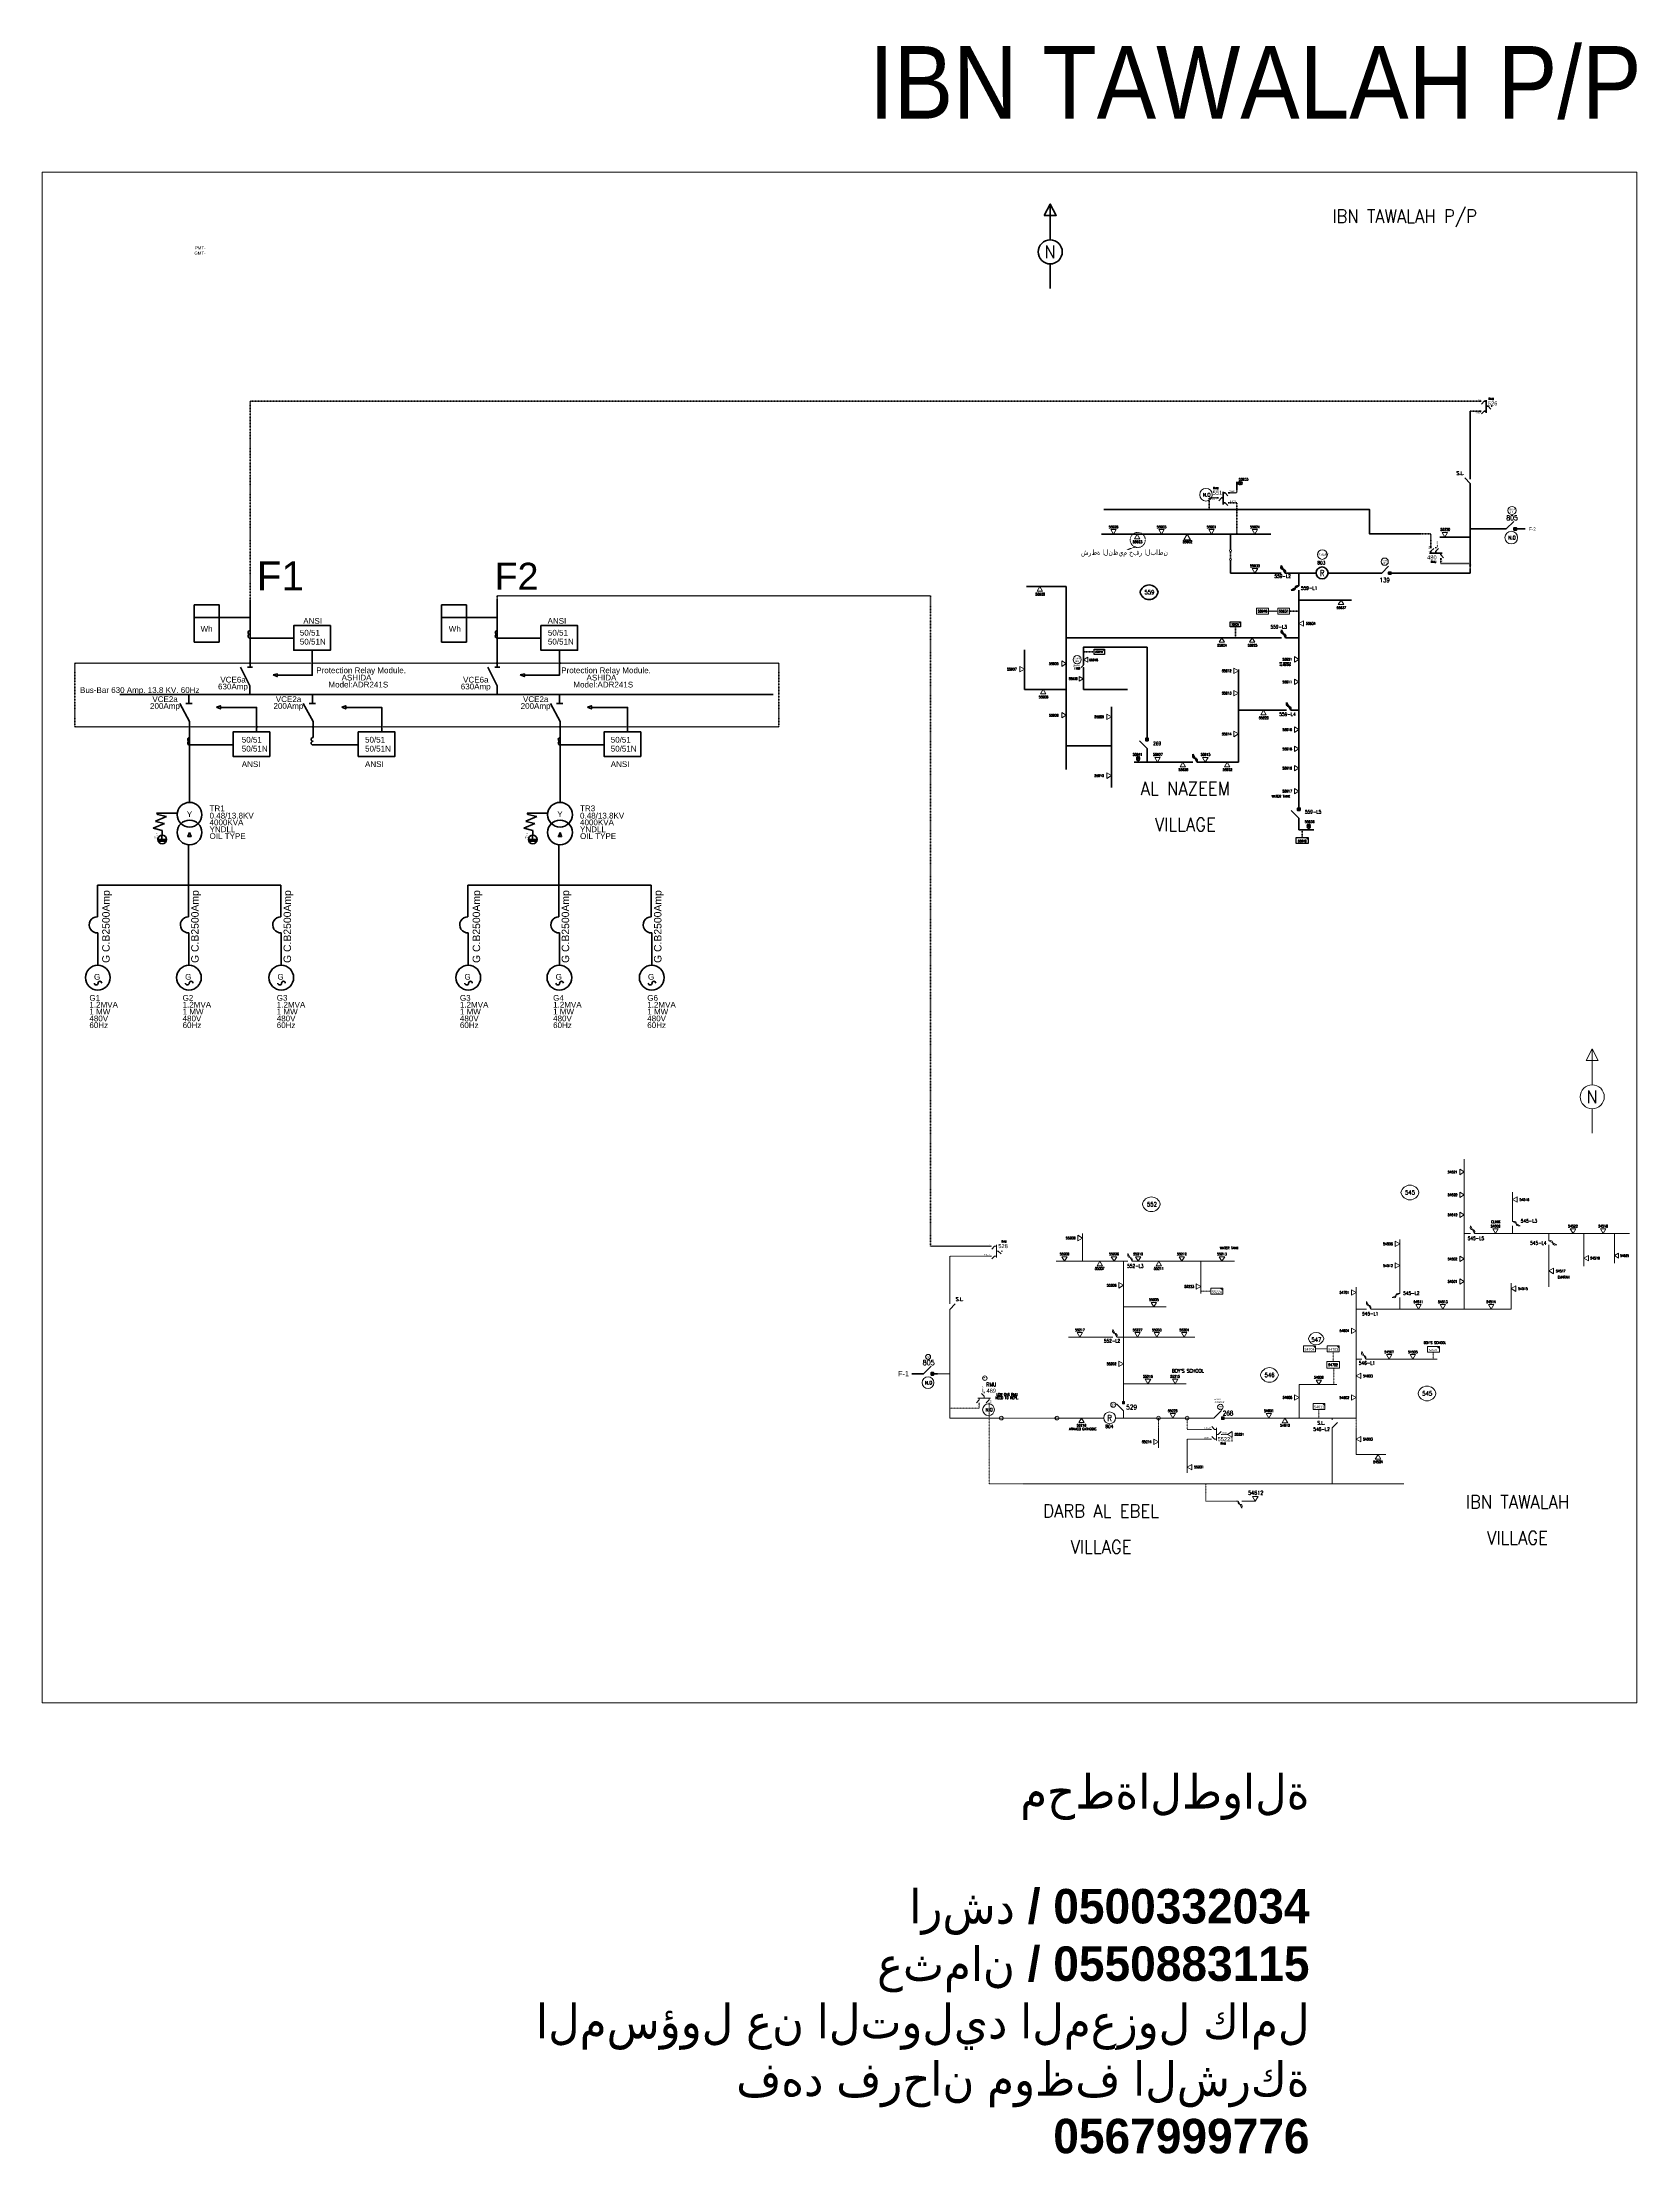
# Model space of a CAD drawing. Header units: metres. Extents: x 65984 to 144644, y -19036 to 23726.
# Drawn here: x 74438 to 79009, y 10512 to 16562 of the extents above; entities that cross this region are included whole.
import ezdxf
from ezdxf.enums import TextEntityAlignment as Align

# ---------------------------------------------------------------- set-up
doc = ezdxf.new("R2010")
doc.units = ezdxf.units.M
doc.header["$MEASUREMENT"] = 0
doc.linetypes.add('DGN Style 3', pattern=[0.013877, 0, -0.013877])
doc.layers.get('0').update_dxf_attribs({"color": 95, "lineweight": 40})
for name, color, linetype, lineweight in [('ABS', 7, 'Continuous', 40), ('d_eos', 111, 'Continuous', 40), ('d_eos no', 121, 'Continuous', 40), ('d_fco text', 95, 'Continuous', 40), ('d_switch', 95, 'Continuous', 40), ('d_tf no', 6, 'Continuous', 40), ('d_ug cable', 95, 'Continuous', 40), ('d_village name', 7, 'Continuous', 40), ('EXI TRANS 3PH', 7, 'Continuous', 0), ('FDR  2  03', 240, 'Continuous', 40), ('FDR  2  05', 154, 'Continuous', 40), ('FDR  2  17', 98, 'Continuous', 40), ('FDR  2  19', 172, 'Continuous', 40), ('FDR  3  01', 30, 'Continuous', 40), ('FUSE CUT OUT', 2, 'Continuous', 40), ('Level 37', 7, 'Continuous', 0), ('O H MAIN FEEDER', 4, 'Continuous', 100), ('RMU', 30, 'Continuous', 120), ('SW N O', 114, 'Continuous', 30)]:
    doc.layers.add(name, color=color, linetype=linetype, lineweight=lineweight)
doc.styles.add('NASKHF', font='naskhf.shx', dxfattribs={"height": 8})
doc.styles.add('Style-Arial', font='arial.ttf')
doc.styles.add('Style-ENGINEERING', font='ENGINEERING.shx')
doc.styles.add('Style-msdefault', font='msdefault.shx')
doc.styles.add('Style-STANDARD', font='STANDARD.shx')

# ---------------------------------------------------------------- blocks, each defined once
blk = doc.blocks.new('FCO')
at = {"color": 0, "linetype": 'ByBlock', "lineweight": -2}
for p, q in [((-5, 0), (-3.75, 0)), ((-1.25, 0), (-3.75, 2.5)), ((-1.25, 0), (0, 0))]:
    blk.add_line(p, q, dxfattribs=at)
blk = doc.blocks.new('FUSE_4')
at = {"layer": 'FUSE CUT OUT', "color": 7, "linetype": 'Continuous', "lineweight": 13}
blk.add_open_spline([(-3.75, 2.5), (-4.55, 0.25), (-0.55, 2.15), (-1.25, 0)], degree=3, dxfattribs=at)
at = {"layer": 'FUSE CUT OUT', "color": 7, "linetype": 'Continuous', "lineweight": 13, "zscale": 1.895266257040903}
blk.add_blockref('FCO', (0, 0), dxfattribs=at)
blk = doc.blocks.new('FUSE_5')
at = {"layer": 'FUSE CUT OUT', "color": 7, "linetype": 'Continuous', "lineweight": 13}
blk.add_open_spline([(-3.75, 2.5), (-4.55, 0.25), (-0.55, 2.15), (-1.25, 0)], degree=3, dxfattribs=at)
at = {"layer": 'FUSE CUT OUT', "color": 7, "linetype": 'Continuous', "lineweight": 13, "extrusion": (0, 0, -1), "yscale": -1, "zscale": 1.895266257040903, "rotation": 180}
blk.add_blockref('FCO', (0, 0), dxfattribs=at)
blk = doc.blocks.new('*U1184')
at = {"layer": 'ABS', "color": 7, "linetype": 'Continuous', "lineweight": 13}
for q in [(-18, 27), (18, -27)]:
    blk.add_line((18, -10), q, dxfattribs=at)
blk = doc.blocks.new('*U1185')
at = {"layer": 'FDR  2  05', "color": 94, "linetype": 'Continuous', "lineweight": 13}
for centre, start, end in [((0, -21), 11.6916, 168.3084), ((0, 21), 191.6916, 348.3084)]:
    blk.add_arc(centre, 106, start, end, dxfattribs=at)
blk = doc.blocks.new('SS_1_2')
at = {"layer": 'd_village name', "color": 0, "linetype": 'ByBlock', "lineweight": -2, "ltscale": 500, "flags": 128}
blk.add_lwpolyline([(3475, 2125), (5225, 2125), (5225, 375)], close=True, dxfattribs=at)
at = {"layer": 'd_village name', "color": 0, "linetype": 'ByBlock', "lineweight": -2, "ltscale": 500, "extrusion": (0, 0, -1)}
blk.add_solid([(-3475, 2125), (-5225, 2125), (-5225, 375)], dxfattribs=at)
at = {"layer": 'd_village name', "color": 0, "linetype": 'ByBlock', "lineweight": -2, "ltscale": 500}
blk.add_3dface([(-4775, 2125), (5225, 2125), (5225, -2875), (-4775, -2875)], dxfattribs=at)
blk = doc.blocks.new('TF_8')
at = {"color": 0, "linetype": 'ByBlock', "lineweight": -2}
blk.add_line((6.3, 4.95), (9.9, 1.35), dxfattribs=at)
blk.add_3dface([(-10.1, 4.95), (9.9, 4.95), (9.9, -5.05), (-10.1, -5.05)], dxfattribs=at)
blk = doc.blocks.new('ABS2')
at = {"color": 0, "linetype": 'ByBlock', "lineweight": -2}
for q in [(-60, 87), (0, 0)]:
    blk.add_line((0, 27), q, dxfattribs=at)
at = {"color": 0, "linetype": 'ByBlock', "lineweight": -2, "flags": 128}
for points in [[(10, 87), (-10, 87), (-10, 107), (10, 107)], [(8, 99), (8, 99), (8, 99), (8, 99)]]:
    blk.add_lwpolyline(points, close=True, dxfattribs=at)
at = {"color": 0, "linetype": 'ByBlock', "lineweight": -2}
for points in [[(10, 87), (-10, 87), (10, 107), (-10, 107)], [(8, 99), (8, 99), (8, 99)]]:
    blk.add_solid(points, dxfattribs=at)
blk = doc.blocks.new('*U1251')
at = {"layer": 'RMU', "color": 6, "linetype": 'Continuous', "lineweight": 13, "extrusion": (0, 0, -1)}
blk.add_circle((0, 1), 28.4, dxfattribs=at)
at = {"layer": 'RMU', "color": 6, "linetype": 'Continuous', "lineweight": 13, "extrusion": (0, 0, -1), "insert": (0, 0), "char_height": 28.75, "attachment_point": 5, "text_direction": (-1, 0, 0), "style": 'Style-STANDARD'}
blk.add_mtext('\\H1x;\\W0.870978;R', dxfattribs=at)
blk = doc.blocks.new('FUSE_6')
at = {"layer": 'FUSE CUT OUT', "color": 7, "linetype": 'Continuous'}
blk.add_open_spline([(-3.75, 2.5), (-4.55, 0.25), (-0.55, 2.15), (-1.25, 0)], degree=3, dxfattribs=at)
at = {"layer": 'FUSE CUT OUT', "color": 7, "linetype": 'Continuous', "zscale": 1.895266257040903}
blk.add_blockref('FCO', (0, 0), dxfattribs=at)
blk = doc.blocks.new('*U1386')
at = {"layer": 'RMU', "color": 2, "linetype": 'Continuous', "lineweight": 40}
blk.add_circle((0, 1), 28.4, dxfattribs=at)
at = {"layer": 'RMU', "color": 2, "linetype": 'Continuous', "lineweight": 40, "insert": (0, 0), "char_height": 28.75, "attachment_point": 5, "style": 'Style-STANDARD'}
blk.add_mtext('\\H1x;\\W0.870978;R', dxfattribs=at)
blk = doc.blocks.new('*U645')
at = {"layer": 'ABS', "color": 7, "linetype": 'Continuous'}
for q in [(-18, 27), (18, -27)]:
    blk.add_line((18, -10), q, dxfattribs=at)
blk = doc.blocks.new('*U652')
at = {"layer": 'FDR  2  05', "color": 94, "linetype": 'Continuous', "lineweight": 53}
for centre, start, end in [((0, -21), 11.6916, 168.3084), ((0, 21), 191.6916, 348.3084)]:
    blk.add_arc(centre, 106, start, end, dxfattribs=at)
blk = doc.blocks.new('TFU_1_1')
at = {"layer": 'd_switch', "color": 0, "linetype": 'Continuous', "lineweight": 40, "ltscale": 500}
blk.add_line((0, 5000), (0, 0), dxfattribs=at)
for centre in [(0, 15000), (0, 10000)]:
    blk.add_circle(centre, 5000, dxfattribs=at)
blk = doc.blocks.new('TF_2_2')
at = {"layer": 'd_village name', "color": 0, "linetype": 'Continuous', "lineweight": 30, "ltscale": 500}
blk.add_line((3150, 2475), (4950, 675), dxfattribs=at)
blk.add_3dface([(-5050, 2475), (4950, 2475), (4950, -2525), (-5050, -2525)], dxfattribs=at)
blk = doc.blocks.new('exist.us-1000kva_1_1')
at = {"layer": 'd_village name', "color": 0, "linetype": 'Continuous', "lineweight": 0, "ltscale": 500, "flags": 128}
blk.add_lwpolyline([(19997, 6459), (16400, 10000), (20000, 10000)], close=True, dxfattribs=at)
at = {"layer": 'd_village name', "color": 0, "linetype": 'Continuous', "lineweight": 0, "ltscale": 500, "extrusion": (0, 0, -1)}
blk.add_solid([(-19997, 6459), (-16400, 10000), (-20000, 10000)], dxfattribs=at)
at = {"layer": 'd_village name', "color": 0, "linetype": 'DGN Style 3', "lineweight": 106, "ltscale": 500, "xscale": 2, "yscale": 2}
blk.add_blockref('TF_2_2', (10100, 5050), dxfattribs=at)
blk = doc.blocks.new('TRA1_814')
at = {"layer": 'EXI TRANS 3PH', "color": 1, "linetype": 'Continuous', "lineweight": 13, "flags": 128}
blk.add_lwpolyline([(10, -17), (0, 0), (-10, -17)], close=True, dxfattribs=at)
blk = doc.blocks.new('TRA1_813')
at = {"layer": 'EXI TRANS 3PH', "color": 1, "linetype": 'Continuous', "lineweight": 13, "xscale": 1.000046566207833, "yscale": 1.000046566207833, "zscale": 1.000046566207833, "rotation": 180}
blk.add_blockref('TRA1_814', (0, 0), dxfattribs=at)
blk = doc.blocks.new('*U2996')
at = {"layer": 'FDR  2  05', "color": 94, "linetype": 'Continuous', "lineweight": 13}
for p, q in [((0, 58), (0, 385)), ((0, -163), (0, -385))]:
    blk.add_line(p, q, dxfattribs=at)
at = {"layer": 'FDR  2  05', "color": 94, "linetype": 'Continuous', "lineweight": 13, "flags": 128}
blk.add_lwpolyline([(-55, 281), (0, 385), (55, 281)], close=True, dxfattribs=at)
at = {"layer": 'FDR  2  05', "color": 94, "linetype": 'Continuous', "lineweight": 13}
blk.add_circle((0, -52), 110, dxfattribs=at)
at = {"layer": 'FDR  3  01', "color": 121, "linetype": 'Continuous', "lineweight": 13, "style": 'Style-STANDARD'}
blk.add_text('N', height=116, dxfattribs=at).set_placement((-2, -52), align=Align.MIDDLE_CENTER)
blk = doc.blocks.new('TRA1_3')
at = {"layer": 'EXI TRANS 3PH', "color": 1, "linetype": 'Continuous', "lineweight": 0, "extrusion": (0, 0, -1), "flags": 128}
blk.add_lwpolyline([(-10, -17), (0, 0), (10, -17)], close=True, dxfattribs=at)
blk = doc.blocks.new('TRA1_2')
at = {"layer": 'EXI TRANS 3PH', "color": 1, "linetype": 'Continuous', "lineweight": 0, "xscale": 1.000046566207833, "yscale": 1.000046566207833, "zscale": 1.000046566207833, "rotation": 180}
blk.add_blockref('TRA1_3', (0, 0), dxfattribs=at)
blk = doc.blocks.new('*U1472')
at = {"layer": 'FDR  2  05', "color": 94, "linetype": 'Continuous', "lineweight": 53}
for p, q in [((0, 58), (0, 385)), ((0, -163), (0, -385))]:
    blk.add_line(p, q, dxfattribs=at)
at = {"layer": 'FDR  2  05', "color": 94, "linetype": 'Continuous', "lineweight": 53, "flags": 128}
blk.add_lwpolyline([(-55, 281), (0, 385), (55, 281)], close=True, dxfattribs=at)
at = {"layer": 'FDR  2  05', "color": 94, "linetype": 'Continuous', "lineweight": 53}
blk.add_circle((0, -52), 110, dxfattribs=at)
at = {"layer": 'FDR  3  01', "color": 121, "linetype": 'Continuous', "lineweight": 40, "style": 'Style-STANDARD'}
blk.add_text('N', height=116, dxfattribs=at).set_placement((-2, -52), align=Align.MIDDLE_CENTER)
blk = doc.blocks.new('*U3837')
at = {"extrusion": (0, 0, -1)}
blk.add_arc((0, 0), 2, 270, 90, dxfattribs=at)
blk.add_arc((0, 0), 2, 270, 90)
blk = doc.blocks.new('*U4032')
at = {"layer": 'SW N O', "color": 3, "lineweight": 13, "ltscale": 0.426762}
blk.add_circle((0, 0), 16.8, dxfattribs=at)
at = {"layer": 'SW N O', "color": 3, "lineweight": 13, "style": 'Style-STANDARD'}
blk.add_text('N.O', height=9.6, dxfattribs=at).set_placement((1.7, -0.2), align=Align.MIDDLE_CENTER)
blk = doc.blocks.new('*U4033')
at = {"layer": 'SW N O', "color": 3, "lineweight": 13, "ltscale": 0.426762}
blk.add_circle((0, 0), 16.8, dxfattribs=at)
at = {"layer": 'SW N O', "color": 3, "lineweight": 13, "style": 'Style-STANDARD'}
blk.add_text('N.O', height=9.6, dxfattribs=at).set_placement((1.7, -0.2), align=Align.MIDDLE_CENTER)
blk = doc.blocks.new('SS_1_1')
at = {"layer": 'd_village name', "color": 0, "linetype": 'ByBlock', "lineweight": -2, "ltscale": 500, "flags": 128}
blk.add_lwpolyline([(3475, 2125), (5225, 2125), (5225, 375)], close=True, dxfattribs=at)
at = {"layer": 'd_village name', "color": 0, "linetype": 'ByBlock', "lineweight": -2, "ltscale": 500, "extrusion": (0, 0, -1)}
blk.add_solid([(-3475, 2125), (-5225, 2125), (-5225, 375)], dxfattribs=at)
at = {"layer": 'd_village name', "color": 0, "linetype": 'ByBlock', "lineweight": -2, "ltscale": 500}
blk.add_3dface([(-4775, 2125), (5225, 2125), (5225, -2875), (-4775, -2875)], dxfattribs=at)

msp = doc.modelspace()

# ---------------------------------------------------------------- linework, layer by layer
for p, q in [((75033.5, 14771.8), (75033.5, 14965.1)), ((75742.3, 14771.8), (75742.3, 14965.1)), ((75032, 14914.3), (74874.6, 14914.3)), ((75740.7, 14914.3), (75583.4, 14914.3)), ((75157.6, 14854.7), (75033.1, 14854.7)), ((75866.4, 14854.7), (75741.9, 14854.7)), ((75026.4, 14771.8), (75040.7, 14771.8)), ((75735.2, 14771.8), (75749.4, 14771.8)), ((74659.7, 14693.1), (76533, 14693.1)), ((74849.3, 14667.7), (74867.3, 14667.7)), ((74858.3, 14667.7), (74858.3, 14693.1)), ((75203.2, 14667.7), (75221.3, 14667.7)), ((75212.3, 14667.7), (75212.3, 14693.1)), ((75911.8, 14667.7), (75929.8, 14667.7)), ((75920.8, 14667.7), (75920.8, 14693.1)), ((74984.6, 14548.7), (74860, 14548.7)), ((75343.7, 14548.7), (75213.9, 14548.7)), ((76048.1, 14548.7), (75922.5, 14548.7)), ((74762, 14329.9), (74793.8, 14343.5)), ((74765.2, 14352.7), (74768, 14349.6)), ((74825.2, 14352.9), (74765.4, 14352.9)), ((74768, 14349.6), (74793.9, 14343.7)), ((75824, 14329.9), (75855.9, 14343.5)), ((75827.3, 14352.7), (75830.1, 14349.6)), ((75887.3, 14352.9), (75827.5, 14352.9)), ((75830.1, 14349.6), (75856, 14343.7)), ((74755.9, 14309.9), (74781.8, 14304)), ((74756, 14310.2), (74787.9, 14323.7)), ((74762, 14329.8), (74787.9, 14323.9)), ((74770.5, 14277.9), (74791.7, 14277.9)), ((74781, 14277.9), (74781, 14287.7)), ((74781.8, 14304), (74781.8, 14290.4)), ((75818, 14309.9), (75843.9, 14304)), ((75818.1, 14310.2), (75849.9, 14323.7)), ((75824.1, 14329.8), (75850, 14323.9)), ((75832.5, 14277.9), (75853.8, 14277.9)), ((75843.1, 14277.9), (75843.1, 14287.7)), ((75843.9, 14304), (75843.9, 14290.4)), ((74771.2, 14274.8), (74791.5, 14274.8)), ((74772.9, 14273), (74789.2, 14273)), ((74856.9, 14262.5), (74856.9, 14146.8)), ((75833.2, 14274.8), (75853.6, 14274.8)), ((75834.9, 14273), (75851.3, 14273)), ((75918.9, 14262.5), (75918.9, 14146.8)), ((74595.7, 14146.8), (74595.7, 14056.5)), ((75121.6, 14146.8), (74595.7, 14146.8)), ((74856.8, 14146.8), (74856.8, 14056.5)), ((75121.6, 14146.8), (75121.6, 14056.5)), ((75657.7, 14146.8), (75657.7, 14056.5)), ((76183.7, 14146.8), (75657.7, 14146.8)), ((75918.9, 14146.8), (75918.9, 14056.5)), ((76183.7, 14146.8), (76183.7, 14056.5)), ((74597, 14010.3), (74597, 13917.4)), ((74858.2, 14010.3), (74858.2, 13917.4)), ((75122.9, 14010.3), (75122.9, 13917.4)), ((75659.1, 14010.3), (75659.1, 13917.4)), ((75920.2, 14010.3), (75920.2, 13917.4)), ((76185, 14010.3), (76185, 13917.4))]:
    msp.add_line(p, q)
at = {"linetype": 'DGN Style 3'}
for p, q in [((74531.4, 14783.1), (76549.7, 14783.1)), ((74531.4, 14601), (74531.4, 14783.1)), ((76549.7, 14783.1), (76549.7, 14601)), ((76549.7, 14601), (74531.4, 14601))]:
    msp.add_line(p, q, dxfattribs=at)
at = {"flags": 128}
for points in [[(74945.1, 14914.3), (74945.1, 14950.1), (74873.6, 14950.1), (74873.6, 14843.6), (74944.8, 14843.6), (74944.8, 14914.3)], [(75653.9, 14914.3), (75653.9, 14950.1), (75582.3, 14950.1), (75582.3, 14843.6), (75653.5, 14843.6), (75653.5, 14914.3)], [(75225.9, 14890.6), (75263.8, 14890.6), (75263.8, 14820.3), (75158.6, 14820.3), (75158.6, 14890.6), (75225.9, 14890.6)], [(75934.7, 14890.6), (75972.5, 14890.6), (75972.5, 14820.3), (75867.3, 14820.3), (75867.3, 14890.6), (75934.7, 14890.6)], [(75033.2, 14693.4), (75033.2, 14718.2), (75006.5, 14771.7)], [(75211.5, 14818.9), (75211.5, 14748.3), (75111.2, 14748.3)], [(75742, 14693.4), (75742, 14718.2), (75715.3, 14771.7)], [(75920.2, 14818.9), (75920.2, 14748.3), (75819.9, 14748.3)], [(75111.2, 14748.3), (75111.2, 14752.3), (75099.3, 14749.3)], [(75111.2, 14748.3), (75111.2, 14744.5), (75099.3, 14749.3)], [(75819.9, 14748.3), (75819.9, 14752.3), (75808.1, 14749.3)], [(75819.9, 14748.3), (75819.9, 14744.5), (75808.1, 14749.3)], [(74860, 14384.2), (74860, 14615.6), (74831.9, 14667.7)], [(74948.6, 14656.5), (74948.6, 14661.2), (74937.1, 14656.9)], [(74948.6, 14656.5), (74948.6, 14652.1), (74937.1, 14656.9)], [(74948.6, 14656.5), (75052, 14656.5), (75052, 14586.2)], [(75213.9, 14570), (75213.9, 14615.6), (75185.9, 14667.7)], [(75307.7, 14656.5), (75307.7, 14661.2), (75296.2, 14656.9)], [(75307.7, 14656.5), (75307.7, 14652.1), (75296.2, 14656.9)], [(75307.7, 14656.5), (75411.1, 14656.5), (75411.1, 14586.2)], [(75922.5, 14384.2), (75922.5, 14615.6), (75894.4, 14667.7)], [(76012.1, 14656.5), (76012.1, 14661.2), (76000.6, 14656.9)], [(76012.1, 14656.5), (76012.1, 14652.1), (76000.6, 14656.9)], [(76012.1, 14656.5), (76115.5, 14656.5), (76115.5, 14586.2)], [(75052, 14586.2), (75089.8, 14586.2), (75089.8, 14515.9), (74984.6, 14515.9), (74984.6, 14586.2), (75052, 14586.2)], [(75411.1, 14586.2), (75448.9, 14586.2), (75448.9, 14515.9), (75343.7, 14515.9), (75343.7, 14586.2), (75411.1, 14586.2)], [(76115.5, 14586.2), (76153.3, 14586.2), (76153.3, 14515.9), (76048.1, 14515.9), (76048.1, 14586.2), (76115.5, 14586.2)]]:
    msp.add_lwpolyline(points, dxfattribs=at)
at = {"color": 7, "lineweight": 40, "flags": 128}
for points in [[(74859.7, 14286.1), (74855.3, 14286.1), (74860.1, 14297.6)], [(74859.7, 14286.1), (74864.4, 14286.1), (74860.1, 14297.6)], [(75921.7, 14286.1), (75917.3, 14286.1), (75922.2, 14297.6)], [(75921.7, 14286.1), (75926.4, 14286.1), (75922.2, 14297.6)]]:
    msp.add_lwpolyline(points, dxfattribs=at)
at = {"extrusion": (0, 0, -1)}
for centre, start, end in [((-75033.1, 14870.7), 270, 90), ((-75033.1, 14860), 270, 90), ((-75741.9, 14870.7), 270, 90), ((-75741.9, 14860), 270, 90), ((-74860, 14564.7), 270, 90), ((-74860, 14554), 270, 90), ((-75213.9, 14564.7), 270, 90), ((-75213.9, 14554), 270, 90), ((-75922.5, 14564.7), 270, 90), ((-75922.5, 14554), 270, 90), ((-74603.1, 13866.5), 0, 180), ((-74864.3, 13866.5), 0, 180), ((-75129, 13866.5), 0, 180), ((-75665.1, 13866.5), 0, 180), ((-75926.3, 13866.5), 0, 180), ((-76191.1, 13866.5), 0, 180)]:
    msp.add_arc(centre, 5.33, start, end, dxfattribs=at)
for centre, radius, start, end in [((74595.7, 14033.4), 23.1, 90, 272.97602), ((74856.8, 14033.4), 23.1, 90, 272.97602), ((75121.6, 14033.4), 23.1, 90, 272.97602), ((75657.7, 14033.4), 23.1, 90, 272.97602), ((75918.9, 14033.4), 23.1, 90, 272.97602), ((76183.7, 14033.4), 23.1, 90, 272.97602), ((74592.4, 13866.5), 5.33, 180, 0), ((74853.6, 13866.5), 5.33, 180, 0), ((75118.4, 13866.5), 5.33, 180, 0), ((75654.5, 13866.5), 5.33, 180, 0), ((75915.7, 13866.5), 5.33, 180, 0), ((76180.4, 13866.5), 5.33, 180, 0)]:
    msp.add_arc(centre, radius, start, end)
at = {"layer": 'd_eos', "color": 7, "linetype": 'Continuous', "lineweight": 211, "ltscale": 0.758015}
for p, q in [((78563.1, 15533.4), (78559.8, 15533.4)), ((78563.1, 15505.2), (78559.8, 15505.2)), ((78571.7, 15533.4), (78563.8, 15525.3)), ((78571.7, 15505.2), (78563.8, 15497)), ((78577.1, 15533.4), (78571.7, 15533.4)), ((78577.1, 15505.2), (78571.7, 15505.2)), ((78577.1, 15537), (78577.1, 15500.7)), ((78577.1, 15519.3), (78582.5, 15519.3)), ((78582.5, 15519.3), (78590.4, 15511.2)), ((78591.2, 15519.3), (78594.5, 15519.3)), ((77809.4, 15256.6), (77806.1, 15256.6)), ((77818.1, 15256.6), (77810.2, 15248.5)), ((77823.5, 15256.6), (77818.1, 15256.6)), ((77823.5, 15274.3), (77823.5, 15238)), ((77823.5, 15270.7), (77828.9, 15270.7)), ((77828.9, 15270.7), (77836.8, 15262.6)), ((77837.5, 15270.7), (77840.8, 15270.7)), ((77823.5, 15242.5), (77828.9, 15242.5)), ((77828.9, 15242.5), (77836.8, 15234.4)), ((77837.5, 15242.5), (77840.8, 15242.5)), ((78414.8, 15098.4), (78451.1, 15098.4)), ((78418.3, 15112.5), (78418.3, 15115.8)), ((78418.3, 15103.8), (78426.5, 15111.7)), ((78418.3, 15098.4), (78418.3, 15103.8)), ((78432.5, 15112.5), (78432.5, 15115.8)), ((78432.5, 15103.8), (78440.6, 15111.7)), ((78432.5, 15098.4), (78432.5, 15103.8)), ((78446.6, 15098.4), (78446.6, 15093)), ((78446.6, 15093), (78454.7, 15085.1)), ((78446.6, 15084.3), (78446.6, 15081.1))]:
    msp.add_line(p, q, dxfattribs=at)
at = {"layer": 'd_eos', "color": 7, "linetype": 'Continuous', "lineweight": 13, "ltscale": 0.758015}
for p, q in [((77159, 13112.6), (77155.7, 13112.6)), ((77159, 13084.3), (77155.7, 13084.3)), ((77167.7, 13112.6), (77159.8, 13104.4)), ((77167.7, 13084.3), (77159.8, 13076.2)), ((77173.1, 13112.6), (77167.7, 13112.6)), ((77173.1, 13084.3), (77167.7, 13084.3)), ((77173.1, 13116.1), (77173.1, 13079.8)), ((77173.1, 13098.5), (77178.5, 13098.5)), ((77178.5, 13098.5), (77186.4, 13090.3)), ((77187.1, 13098.5), (77190.4, 13098.5)), ((77789.6, 12587.6), (77786.3, 12587.6)), ((77798.3, 12587.6), (77790.4, 12595.8)), ((77803.7, 12587.6), (77798.3, 12587.6)), ((77803.7, 12555.8), (77803.7, 12592.1)), ((77789.6, 12559.4), (77786.3, 12559.4)), ((77798.3, 12559.4), (77790.4, 12567.5)), ((77803.7, 12559.4), (77798.3, 12559.4)), ((77803.7, 12573.5), (77809.1, 12573.5)), ((77809.1, 12573.5), (77817, 12581.6)), ((77817.7, 12573.5), (77821, 12573.5))]:
    msp.add_line(p, q, dxfattribs=at)
at = {"layer": 'd_eos', "color": 2, "linetype": 'Continuous', "lineweight": 13, "ltscale": 0.758015}
for p, q in [((77123.9, 12672.1), (77115.7, 12664.2)), ((77155.7, 12677.6), (77119.4, 12677.6)), ((77123.9, 12677.6), (77123.9, 12672.1)), ((77123.9, 12663.5), (77123.9, 12660.2)), ((77138, 12683), (77129.8, 12690.9)), ((77138, 12691.6), (77138, 12694.9)), ((77138, 12677.6), (77138, 12683)), ((77152.1, 12672.2), (77144, 12664.2)), ((77152.1, 12677.6), (77152.1, 12672.2)), ((77152.1, 12663.5), (77152.1, 12660.2))]:
    msp.add_line(p, q, dxfattribs=at)
at = {"layer": 'd_ug cable', "color": 6, "linetype": 'DGN Style 3', "lineweight": 13}
msp.add_line((77547.2, 15107.8), (77571.4, 15116.2), dxfattribs=at)
at = {"layer": 'd_ug cable', "color": 1, "linetype": 'DGN Style 3', "lineweight": 13, "flags": 128}
msp.add_lwpolyline([(78425.1, 12808.6), (78425.1, 12788.8)], dxfattribs=at)
at = {"layer": 'd_ug cable', "color": 2, "linetype": 'Continuous', "lineweight": 13}
for centre, radius in [((78651.1, 15220.4), 11.6), ((78107.2, 15094.2), 13.7), ((78286.1, 15073.9), 10.4), ((77404.5, 14793.1), 11.6), ((76977.2, 12795.5), 7.15), ((77139.9, 12734.5), 6.43), ((77507.9, 12658.4), 7.15), ((77815.2, 12651.9), 7.94)]:
    msp.add_circle(centre, radius, dxfattribs=at)
at = {"layer": 'd_ug cable', "color": 6, "linetype": 'DGN Style 3', "lineweight": 13}
msp.add_circle((77578.2, 15136.1), 21.6, dxfattribs=at)
at = {"layer": 'FDR  2  05', "color": 94, "linetype": 'Continuous', "lineweight": 53}
for p, q in [((78529.4, 15143.8), (78443.7, 15143.8)), ((77373.3, 15002.5), (77259.7, 15002.5)), ((77866.9, 14648.4), (77866.9, 14764.5)), ((77503.2, 14426.7), (77503.2, 14658)), ((77373.3, 14546.2), (77503.2, 14546.2)), ((78040.4, 14361.2), (78040.4, 14431.7))]:
    msp.add_line(p, q, dxfattribs=at)
at = {"layer": 'FDR  2  05', "color": 94, "linetype": 'Continuous', "lineweight": 13}
for p, q in [((78514.3, 12931.9), (78514.3, 13362.4)), ((78652.5, 13187.1), (78652.5, 13267.3)), ((77419.5, 13069.3), (77419.5, 13148.5)), ((78329.2, 12982.3), (78329.2, 13131.8)), ((78514.3, 13149.2), (78531.9, 13149.2)), ((78546, 13149.2), (78918.6, 13149.2)), ((78652.5, 13149.2), (78652.5, 13165)), ((78757, 13149.2), (78757, 13132.9)), ((78857, 13149.2), (78857, 13054.9)), ((78918.6, 13149.2), (78988.2, 13149.1)), ((78944.5, 13149.2), (78944.5, 13064.4)), ((77759.3, 13069.3), (77759.3, 12976.6)), ((78757, 13110.7), (78757, 12995.8)), ((78329.2, 12932.2), (78329.2, 12960.5)), ((77536.8, 12938.5), (77660.1, 12938.5)), ((77501.5, 12851.9), (77379.8, 12851.9)), ((77741.9, 12851.9), (77523.4, 12851.9)), ((78204.2, 12788.8), (78215.5, 12788.8)), ((78237.4, 12788.8), (78436.6, 12788.8)), ((77536.7, 12718.5), (77716.6, 12718.5)), ((77637.7, 12589.9), (77637.7, 12534.9)), ((78135.6, 12620.1), (78135.6, 12615.5)), ((78135.6, 12587.3), (78135.6, 12432.1)), ((77719.8, 12559.4), (77719.8, 12463.3))]:
    msp.add_line(p, q, dxfattribs=at)
at = {"layer": 'FDR  2  05', "color": 94, "linetype": 'Continuous', "lineweight": 53, "flags": 128}
for points in [[(77253.4, 14707.7), (77253.4, 14821.6)], [(77373.3, 14707.7), (77253.4, 14707.7)]]:
    msp.add_lwpolyline(points, dxfattribs=at)
at = {"layer": 'FDR  2  05', "color": 94, "linetype": 'Continuous', "lineweight": 13, "flags": 128}
msp.add_lwpolyline([(78041.1, 12620.1), (78041.1, 12715.9), (78148.7, 12715.9)], dxfattribs=at)
at = {"layer": 'FDR  2  05', "color": 6, "linetype": 'Continuous', "lineweight": 13}
for centre, radius in [((77844, 15105.4), 2.96), ((77844, 15079.8), 2.67), ((78531.1, 15063.6), 1.48), ((78531.1, 15050.8), 1.33)]:
    msp.add_circle(centre, radius, dxfattribs=at)
at = {"layer": 'FDR  2  17', "color": 7, "linetype": 'Continuous', "lineweight": 0, "flags": 128}
for points in [[(77952.9, 14940.2), (77918.9, 14940.2), (77918.9, 14923.1), (77952.9, 14923.1)], [(78013.6, 14940.2), (77979.7, 14940.2), (77979.7, 14923.1), (78013.6, 14923.1)]]:
    msp.add_lwpolyline(points, close=True, dxfattribs=at)
at = {"layer": 'FDR  2  17', "color": 7, "linetype": 'Continuous', "lineweight": 13, "flags": 128}
msp.add_lwpolyline([(78156.7, 12782.4), (78120.3, 12782.4), (78120.3, 12763.5), (78156.7, 12763.5)], close=True, dxfattribs=at)
at = {"layer": 'FDR  2  19', "color": 1, "linetype": 'DGN Style 3', "lineweight": 120}
for p, q in [((78559.8, 15505.2), (78531.1, 15505.2)), ((77844, 15102.5), (77844, 15082.4)), ((78531.1, 15062.2), (78531.1, 15052.2)), ((77858, 14886.9), (77858, 14856.1)), ((77979.7, 14931.6), (77952.9, 14931.6)), ((78040.4, 14931.6), (78013.6, 14931.6)), ((77453.2, 14816), (77422.8, 14816)), ((78049.4, 14283.4), (78049.4, 14306))]:
    msp.add_line(p, q, dxfattribs=at)
at = {"layer": 'FDR  2  19', "color": 1, "linetype": 'DGN Style 3', "lineweight": 13}
for p, q in [((77155.7, 13084.3), (77039.3, 13084.3)), ((77787.6, 12983.9), (77759.3, 12983.9)), ((78087.6, 12818.8), (78121.4, 12818.8)), ((78138.5, 12782.4), (78138.4, 12810.3)), ((78140.2, 12715.9), (78140.2, 12763.5)), ((78097.7, 12620.1), (78097.7, 12645.1)), ((77185.8, 12620.1), (77346.7, 12620.1)), ((77637.7, 12620.1), (77637.7, 12589.9)), ((78204.2, 12620.1), (78204.2, 12589.8)), ((77786.3, 12559.4), (77719.8, 12559.4)), ((77821, 12573.5), (77835.7, 12573.5))]:
    msp.add_line(p, q, dxfattribs=at)
at = {"layer": 'FDR  2  19', "color": 1, "linetype": 'DGN Style 3', "lineweight": 120, "flags": 128}
for points in [[(78559.8, 15533.4), (75033.5, 15533.4), (75033.5, 14965.1)], [(77806.1, 15256.6), (77783.1, 15256.6), (77783.1, 15222.9)], [(77840.8, 15270.7), (77861.9, 15270.7), (77861.9, 15277.6)], [(77861.9, 15152.6), (77861.9, 15242.5), (77840.8, 15242.5)], [(77155.7, 13112.6), (76983.6, 13112.6), (76983.6, 14975.8), (75742.3, 14975.8), (75742.3, 14965.1)]]:
    msp.add_lwpolyline(points, dxfattribs=at)
at = {"layer": 'FDR  2  19', "color": 1, "linetype": 'DGN Style 3', "lineweight": 53, "flags": 128}
for points in [[(78388.1, 15153.5), (78418.3, 15153.5), (78418.3, 15115.8)], [(78531.1, 15069.1), (78446.6, 15069.1), (78446.6, 15081.1)]]:
    msp.add_lwpolyline(points, dxfattribs=at)
at = {"layer": 'FDR  2  19', "color": 1, "linetype": 'DGN Style 3', "lineweight": 13, "flags": 128}
for points in [[(77039.3, 12648.3), (77123.9, 12648.3), (77123.9, 12660.2)], [(77249.9, 12432.1), (77152.1, 12432.1), (77152.1, 12661.9)], [(77786.3, 12587.6), (77719.8, 12587.6), (77719.8, 12620.1)], [(77861.3, 12382.3), (77773.3, 12382.3), (77773.3, 12431.5)]]:
    msp.add_lwpolyline(points, dxfattribs=at)
at = {"layer": 'FDR  2  19', "color": 1, "linetype": 'DGN Style 3', "lineweight": 13}
msp.add_point((77787.6, 12983.9), dxfattribs=at)
at = {"layer": 'O H MAIN FEEDER', "lineweight": 200, "ltscale": 0.426762}
for p, q in [((78531.1, 15310.7), (78531.1, 15505.2)), ((77861.9, 15277.6), (77861.9, 15302.6)), ((78531.1, 15236.7), (78531.1, 15291.1)), ((78531.1, 15065.1), (78531.1, 15236.7)), ((77959.2, 15152.6), (77474.3, 15152.6)), ((77844, 15107.9), (77844, 15152.6)), ((78531.1, 15167.5), (78626.2, 15167.5)), ((78663.3, 15167.5), (78689.2, 15167.5)), ((77983.7, 15040.9), (77844, 15040.9)), ((78089.6, 15040.9), (78005.8, 15040.9)), ((78040.4, 15009.5), (78040.4, 15040.9)), ((78531.3, 15040.9), (78302.7, 15040.9)), ((77373.3, 14478.8), (77373.3, 15002.5)), ((78040.4, 14963.9), (78190.7, 14963.9)), ((77373.3, 14856.1), (77767.2, 14856.1)), ((77767.2, 14856.1), (77984.8, 14856.1)), ((78007.6, 14856.1), (78040.4, 14856.1)), ((76992.3, 12746.7), (77004.5, 12746.7))]:
    msp.add_line(p, q, dxfattribs=at)
at = {"layer": 'O H MAIN FEEDER', "lineweight": 200, "ltscale": 0.384086}
for p, q in [((77844, 15040.7), (77844, 15076.8)), ((78272.3, 15040.9), (78125.1, 15040.9)), ((78531.3, 15040.9), (78531.3, 15049.7)), ((77422.8, 14707.2), (77548.8, 14707.2)), ((76954, 12746.7), (76930.7, 12746.7))]:
    msp.add_line(p, q, dxfattribs=at)
at = {"layer": 'O H MAIN FEEDER', "lineweight": 200, "ltscale": 0.345677}
msp.add_line((77422.6, 14707.3), (77422.5, 14769.9), dxfattribs=at)
at = {"layer": 'O H MAIN FEEDER', "lineweight": 13, "ltscale": 0.426762}
for p, q in [((77039.3, 12947.5), (77039.3, 13084.3)), ((77547.8, 13069.3), (77344.7, 13069.3)), ((77537.1, 12662.2), (77537.1, 13069.3)), ((77855.7, 13069.3), (77561.2, 13069.3)), ((78204.2, 12994.9), (78204.2, 12620.1)), ((78648.7, 12932.2), (78648.7, 13006.2)), ((77039.3, 12620.1), (77039.3, 12924.4)), ((78204.2, 12932.2), (78229.5, 12932.2)), ((78251.2, 12932.2), (78648.7, 12932.2)), ((76993, 12746.7), (77039.3, 12746.7)), ((77039.3, 12620.1), (77185.8, 12620.1)), ((77346.7, 12620.1), (77480.6, 12620.1)), ((77514.6, 12620.1), (77789.4, 12620.1)), ((77537.1, 12620.1), (77537.1, 12640.8)), ((77824.7, 12620.1), (78204.2, 12620.1)), ((78204.2, 12589.8), (78204.2, 12515.4)), ((78204.2, 12515.4), (78289.3, 12515.4)), ((77249.9, 12432.1), (78340.7, 12432.1))]:
    msp.add_line(p, q, dxfattribs=at)
at = {"layer": 'O H MAIN FEEDER', "lineweight": 13, "ltscale": 0.384086}
msp.add_line((77915.9, 12382.4), (77878.7, 12382.4), dxfattribs=at)
at = {"layer": 'O H MAIN FEEDER', "color": 140, "lineweight": 13, "ltscale": 0.498271, "flags": 128}
msp.add_lwpolyline([(74437.6, 11803.8), (79008.8, 11803.8), (79008.8, 16190.2), (74437.6, 16190.2)], close=True, dxfattribs=at)
at = {"layer": 'O H MAIN FEEDER', "lineweight": 200, "ltscale": 0.426762, "flags": 128}
for points in [[(77480.8, 15222.9), (78242.6, 15222.9), (78242.6, 15153.5), (78388.1, 15153.5)], [(78040.4, 14431.7), (78040.4, 14987.5)], [(77604.8, 14568.3), (77604.8, 14828.7), (77422.5, 14828.7), (77422.5, 14778)], [(77999.7, 14648.4), (77866.9, 14648.4), (77866.9, 14499.7)], [(78040.4, 14648.4), (78022.2, 14648.4)], [(77604.8, 14499.7), (77604.8, 14537.7)], [(77731.9, 14499.7), (77567.6, 14499.7)], [(77866.9, 14499.7), (77753.1, 14499.7)], [(78082.7, 14305.8), (78040.2, 14305.8), (78040.2, 14332.3)]]:
    msp.add_lwpolyline(points, dxfattribs=at)
at = {"layer": 'O H MAIN FEEDER', "color": 251, "lineweight": 13, "ltscale": 1.008999}
for centre in [(77187.1, 12620.1), (77346.7, 12620.1), (77637.4, 12620.1), (77719.8, 12620.1)]:
    msp.add_circle(centre, 5.41, dxfattribs=at)

# ---------------------------------------------------------------- block references
at = {"color": 1, "linetype": 'Continuous', "lineweight": 40, "ltscale": 0.57778, "xscale": 0.0007927710879964647, "yscale": 0.0007927710879964647, "zscale": 0.0005121147199878851}
for p, rotation in [((77861.9, 15298.9), 269.9999999999999), ((77579.5, 14499.9), 359.9999999999999), ((78068.2, 14306), 359.9999999999999)]:
    msp.add_blockref('TFU_1_1', p, dxfattribs=dict(at, rotation=rotation))
at = {"color": 94, "linetype": 'DGN Style 3', "lineweight": 106, "ltscale": 0.700221, "xscale": 0.001495981672395145, "yscale": 0.001495981672395145, "zscale": 0.001280917013912203, "rotation": 359.9999999999999}
for p in [(77843.1, 14886.9), (77453.3, 14808.1)]:
    msp.add_blockref('exist.us-1000kva_1_1', p, dxfattribs=at)
for p, xscale, yscale, zscale in [((74860, 14348.8), 17.71561000000001, 17.71561000000001, 17.71561000000001), ((75922, 14348.8), 17.71561000000001, 17.71561000000001, 17.71561000000001), ((74781.8, 14277.9), 6.254571392865718, 6.254571392865718, 6.254571392865718), ((74860, 14298), 17.71561000000001, 17.71561000000001, 17.71561000000001), ((75843.8, 14277.9), 6.254571392865718, 6.254571392865718, 6.254571392865718), ((75922, 14298), 17.71561000000001, 17.71561000000001, 17.71561000000001), ((74597, 13882), 17.71561000000001, 17.71561000000001, 17.71561000000001), ((74858.2, 13882), 17.71561000000001, 17.71561000000001, 17.71561000000001), ((75122.9, 13882), 17.71561000000001, 17.71561000000001, 17.71561000000001), ((75659, 13882), 17.71561000000001, 17.71561000000001, 17.71561000000001), ((75920.2, 13882), 17.71561000000001, 17.71561000000001, 17.71561000000001), ((76185, 13882), 17.71561000000001, 17.71561000000001, 17.71561000000001)]:
    msp.add_blockref('*U3837', p, dxfattribs=dict(xscale=xscale, yscale=yscale, zscale=zscale))
at = {"color": 1, "linetype": 'Continuous', "lineweight": 30, "ltscale": 0.779687, "xscale": 0.00340367320772239, "yscale": 0.00340367320772239, "zscale": 0.002441080165275587}
msp.add_blockref('SS_1_1', (78048.7, 14276.2), dxfattribs=at)
at = {"color": 7, "linetype": 'Continuous', "lineweight": 13, "ltscale": 0.779687, "xscale": 1.707655016316121, "yscale": 1.707655016316121, "zscale": 0.4066434595240023, "rotation": 359.9999999999999}
msp.add_blockref('TF_8', (77804.8, 12984), dxfattribs=at)
at = {"color": 1, "linetype": 'Continuous', "lineweight": 13, "ltscale": 0.779687, "xscale": 0.00340367320772239, "yscale": 0.00340367320772239, "zscale": 0.002441080165275587}
for p in [(78069.8, 12820.1), (78137.7, 12820.1), (78425.1, 12818.3), (78096.9, 12654.9)]:
    msp.add_blockref('SS_1_2', p, dxfattribs=at)
at = {"layer": 'ABS', "color": 7, "linetype": 'Continuous'}
for name, p, xscale, yscale, zscale in [('*U645', (78523.4, 15302.4), 0.426762266656635, 0.426762266656635, 0.426762266656635), ('ABS2', (77604.8, 14529.2), 0.3642159888553837, 0.3642159888553837, 0.1821079944276919), ('ABS2', (78040.2, 14328.8), 0.3642159888553837, 0.3642159888553837, 0.1821079944276919)]:
    msp.add_blockref(name, p, dxfattribs=dict(at, xscale=xscale, yscale=yscale, zscale=zscale))
at = {"layer": 'ABS', "color": 2, "linetype": 'Continuous', "rotation": 270}
for p, xscale, yscale, zscale in [((78624.9, 15167.5), 0.3642159888553838, 0.3642159888553838, 0.1821079944276919), ((78268.9, 15040.9), 0.3277943899698454, 0.3277943899698454, 0.1638971949849227), ((76954, 12746.7), 0.3642159888553838, 0.3642159888553838, 0.1821079944276919)]:
    msp.add_blockref('ABS2', p, dxfattribs=dict(at, xscale=xscale, yscale=yscale, zscale=zscale))
at = {"layer": 'ABS', "color": 7, "linetype": 'Continuous', "lineweight": 13, "extrusion": (0, 0, -1), "xscale": 0.4267622666565712, "yscale": 0.4267622666565712, "zscale": 0.4267622666565712}
for p in [(-77047.1, 12935.8), (-78143.4, 12596.2)]:
    msp.add_blockref('*U1184', p, dxfattribs=at)
at = {"layer": 'ABS', "color": 2, "linetype": 'Continuous', "lineweight": 13, "xscale": 0.3277943899698454, "yscale": 0.3277943899698454, "zscale": 0.1638971949849227}
msp.add_blockref('ABS2', (77537.3, 12632.1), dxfattribs=at)
at = {"layer": 'ABS', "color": 2, "linetype": 'Continuous', "lineweight": 13, "xscale": 0.3642159888553838, "yscale": 0.3642159888553838, "zscale": 0.1821079944276919, "rotation": 270}
msp.add_blockref('ABS2', (77786.8, 12620.1), dxfattribs=at)
at = {"layer": 'EXI TRANS 3PH', "color": 1, "linetype": 'Continuous', "lineweight": 0, "xscale": 0.7767073253149598, "yscale": 0.7767073253149598, "zscale": 0.7767073253149598}
for p in [(77508.9, 15152.6), (77646.4, 15152.6), (77789.7, 15152.6), (77914.1, 15152.6), (78458.8, 15143.8), (77914.2, 15040.9), (77635.1, 14499.5), (77771.8, 14499.5), (77577.5, 12851.9)]:
    msp.add_blockref('TRA1_2', p, dxfattribs=at)
at = {"layer": 'EXI TRANS 3PH', "color": 1, "linetype": 'Continuous', "lineweight": 0, "extrusion": (0, 0, -1)}
for p, xscale, yscale, zscale, rotation in [((-77576.6, 15152.6), 0.7767073253149598, 0.7767073253149598, 0.7767073253149598, 180.0000000000001), ((-77720, 15152.6), 0.9339165349157071, 0.9339165349157071, 0.9339165349157071, 180.0000000000001), ((-77297.7, 15002.5), 0.7767073253149598, 0.7767073253149598, 0.7767073253149598, 180.0000000000001), ((-78160.9, 14963.9), 0.7767073253149598, 0.7767073253149598, 0.7767073253149598, 180.0000000000001), ((-77819.1, 14856.1), 0.7767073253149598, 0.7767073253149598, 0.7767073253149598, 180.0000000000001), ((-77906.2, 14856.1), 0.7767073253149598, 0.7767073253149598, 0.7767073253149598, 180.0000000000001), ((-77253.4, 14765.9), 0.7767073253149598, 0.7767073253149598, 0.7767073253149598, 270.0000000000001), ((-77373.3, 14781.7), 0.7767073253149598, 0.7767073253149598, 0.7767073253149598, 270.0000000000001), ((-77866.9, 14761.2), 0.7767073253149598, 0.7767073253149598, 0.7767073253149598, 270.0000000000001), ((-78040.4, 14794), 0.7767073253149598, 0.7767073253149598, 0.7767073253149598, 270.0000000000001), ((-77307.2, 14708.2), 0.7767073253149598, 0.7767073253149598, 0.7767073253149598, 180.0000000000001), ((-77421.9, 14738.3), 0.6990365927834639, 0.6990365927834639, 0.6990365927834639, 270.0000000000001), ((-77866.9, 14697.2), 0.7767073253149598, 0.7767073253149598, 0.7767073253149598, 270.0000000000001), ((-78040.4, 14729.4), 0.7767073253149598, 0.7767073253149598, 0.7767073253149598, 270.0000000000001), ((-77373.3, 14633.9), 0.7767073253149598, 0.7767073253149598, 0.7767073253149598, 270.0000000000001), ((-77938.5, 14648.4), 0.7767073253149598, 0.7767073253149598, 0.7767073253149598, 180.0000000000001), ((-77503.2, 14629.5), 0.7767073253149598, 0.7767073253149598, 0.7767073253149598, 270.0000000000001), ((-77866.9, 14580.2), 0.7767073253149598, 0.7767073253149598, 0.7767073253149598, 270.0000000000001), ((-78040.4, 14592.6), 0.7767073253149598, 0.7767073253149598, 0.7767073253149598, 270.0000000000001), ((-78040.4, 14537.5), 0.7767073253149598, 0.7767073253149598, 0.7767073253149598, 270.0000000000001), ((-77503.2, 14460.8), 0.7767073253149598, 0.7767073253149598, 0.7767073253149598, 270.0000000000001), ((-77707.7, 14499.7), 0.7767073253149598, 0.7767073253149598, 0.7767073253149598, 180.0000000000001), ((-77834.5, 14499.7), 0.7767073253149598, 0.7767073253149598, 0.7767073253149598, 180.0000000000001), ((-78040.4, 14482.3), 0.7767073253149598, 0.7767073253149598, 0.7767073253149598, 270.0000000000001), ((-78040.4, 14416.3), 0.7767073253149598, 0.7767073253149598, 0.7767073253149598, 270.0000000000001)]:
    msp.add_blockref('TRA1_2', p, dxfattribs=dict(at, xscale=xscale, yscale=yscale, zscale=zscale, rotation=rotation))
at = {"layer": 'EXI TRANS 3PH', "color": 1, "linetype": 'Continuous', "lineweight": 0}
for p, xscale, yscale, zscale, rotation in [((78040.4, 14896.7), 0.7767073253149598, 0.7767073253149598, 0.7767073253149598, 270), ((77422.8, 14793), 0.6990365927834639, 0.6990365927834639, 0.6990365927834639, 270.0000000000001)]:
    msp.add_blockref('TRA1_2', p, dxfattribs=dict(at, xscale=xscale, yscale=yscale, zscale=zscale, rotation=rotation))
at = {"layer": 'EXI TRANS 3PH', "color": 1, "linetype": 'Continuous', "lineweight": 13, "extrusion": (0, 0, -1)}
for p, xscale, yscale, zscale, rotation in [((-78514.3, 13325.2), 0.7767073253149598, 0.7767073253149598, 0.7767073253149598, 270.0000000000001), ((-78514.3, 13260), 0.7767073253149598, 0.7767073253149598, 0.7767073253149598, 270.0000000000001), ((-78514.3, 13202.7), 0.7767073253149598, 0.7767073253149598, 0.7767073253149598, 270.0000000000001), ((-77419.5, 13136), 0.7767073253149598, 0.7767073253149598, 0.7767073253149598, 270.0000000000001), ((-77469.2, 13069.3), 0.7767073253149598, 0.7767073253149598, 0.7767073253149598, 180.0000000000001), ((-77638.4, 13069.3), 0.7767073253149598, 0.7767073253149598, 0.7767073253149598, 180.0000000000001), ((-78329.2, 13119.4), 0.7767073253149598, 0.7767073253149598, 0.7767073253149598, 270.0000000000001), ((-78514.3, 13076.2), 0.7767073253149598, 0.7767073253149598, 0.7767073253149598, 270.0000000000001), ((-77537.1, 13000.5), 0.7767073253149598, 0.7767073253149598, 0.7767073253149598, 270.0000000000001), ((-78329.2, 13057.1), 0.7767073253149598, 0.7767073253149598, 0.7767073253149598, 270.0000000000001), ((-78514.3, 13011.7), 0.7767073253149598, 0.7767073253149598, 0.7767073253149598, 270.0000000000001), ((-78204.2, 12980.2), 0.7767073253149598, 0.7767073253149598, 0.7767073253149598, 270.0000000000001), ((-78204.2, 12870.4), 0.7767073253149598, 0.7767073253149598, 0.7767073253149598, 270.0000000000001), ((-77537.1, 12775.7), 0.7767073253149598, 0.7767073253149598, 0.7767073253149598, 270.0000000000001), ((-78041.1, 12679.1), 0.7767073253149598, 0.7767073253149598, 0.7767073253149598, 270.0000000000001), ((-78203.9, 12678.9), 0.7767073253149598, 0.7767073253149598, 0.7767073253149598, 270.0000000000001), ((-77416.9, 12620.1), 0.7611731788086602, 0.7611731788086602, 0.7611731788086602, 180.0000000000001), ((-78000.2, 12620.1), 0.7767073253149598, 0.7767073253149598, 0.7767073253149598, 180.0000000000002), ((-77637.7, 12552.2), 0.7767073253149598, 0.7767073253149598, 0.7767073253149598, 270.0000000000001), ((-78267, 12515.4), 0.7767073253149598, 0.7767073253149598, 0.7767073253149598, 180.0000000000001)]:
    msp.add_blockref('TRA1_813', p, dxfattribs=dict(at, xscale=xscale, yscale=yscale, zscale=zscale, rotation=rotation))
at = {"layer": 'EXI TRANS 3PH', "color": 1, "linetype": 'Continuous', "lineweight": 13}
for p, xscale, yscale, zscale, rotation in [((78652.5, 13246.3), 0.7767073253149598, 0.7767073253149598, 0.7767073253149598, 270.0000000000001), ((78857, 13078.5), 0.7767073253149598, 0.7767073253149598, 0.7767073253149598, 270.0000000000001), ((78944.5, 13085.7), 0.6990365927834639, 0.6990365927834639, 0.6990365927834639, 270.0000000000001), ((78757, 13041.6), 0.7767073253149598, 0.7767073253149598, 0.7767073253149598, 270.0000000000001), ((77759.3, 12996.8), 0.7767073253149598, 0.7767073253149598, 0.7767073253149598, 90.00000000000006), ((78648.7, 12991), 0.7767073253149598, 0.7767073253149598, 0.7767073253149598, 270.0000000000001), ((78204.2, 12741), 0.7767073253149598, 0.7767073253149598, 0.7767073253149598, 270.0000000000001), ((77835.7, 12573.5), 0.7767073253149598, 0.7767073253149598, 0.7767073253149598, 270.0000000000001), ((78204.2, 12559.8), 0.7767073253149598, 0.7767073253149598, 0.7767073253149598, 270.0000000000001), ((77719.8, 12479.8), 0.7767073253149598, 0.7767073253149598, 0.7767073253149598, 270.0000000000001)]:
    msp.add_blockref('TRA1_813', p, dxfattribs=dict(at, xscale=xscale, yscale=yscale, zscale=zscale, rotation=rotation))
at = {"layer": 'EXI TRANS 3PH', "color": 1, "linetype": 'Continuous', "lineweight": 13, "xscale": 0.7767073253149598, "yscale": 0.7767073253149598, "zscale": 0.7767073253149598}
for p in [(78603.9, 13149.2), (78826, 13149.2), (78912.3, 13149.2), (77368.3, 13069.3), (77510.1, 13069.3), (77579.2, 13069.3), (77704.5, 13069.3), (77819.6, 13069.3), (77624.6, 12938.5), (78382.7, 12932.2), (78452.8, 12932.2), (78591.2, 12932.2), (77412.4, 12851.9), (77632.7, 12851.9), (77711.4, 12851.9), (78298.9, 12788.9), (78366.7, 12788.9), (77607.5, 12718.5), (77685.2, 12718.5), (78097.1, 12715.9), (77678.5, 12620.1), (77954.2, 12620.1)]:
    msp.add_blockref('TRA1_813', p, dxfattribs=at)
at = {"layer": 'EXI TRANS 3PH', "color": 1, "linetype": 'Continuous', "lineweight": 13, "extrusion": (0, 0, -1), "xscale": 0.7767073253149598, "yscale": 0.7767073253149598, "zscale": 0.7767073253149598}
msp.add_blockref('TRA1_813', (-77915.2, 12382.4), dxfattribs=at)
at = {"layer": 'FDR  2  03', "color": 2, "linetype": 'Continuous', "lineweight": 13, "xscale": 0.1146027490992713, "yscale": -0.1146027490992717, "zscale": 0.1967761206446246, "rotation": 359.9998128257428}
msp.add_blockref('ABS2', (77422.5, 14780.9), dxfattribs=at)
at = {"layer": 'FDR  2  05', "color": 94, "linetype": 'Continuous', "lineweight": 53}
for name, p, xscale, yscale, zscale in [('*U1472', (77327.3, 15977.8), 0.313709481443989, 0.313709481443989, 0.313709481443989), ('*U652', (77610.8, 14986.3), 0.2473375512809987, 0.2473375512809987, 0.2473375512809987)]:
    msp.add_blockref(name, p, dxfattribs=dict(at, xscale=xscale, yscale=yscale, zscale=zscale))
at = {"layer": 'FDR  2  05', "color": 94, "linetype": 'Continuous', "lineweight": 13}
for name, p, xscale, yscale, zscale in [('*U2996', (78881, 13556.9), 0.313709481443989, 0.313709481443989, 0.313709481443989), ('*U1185', (77617.1, 13232.8), 0.2473375512809987, 0.2473375512809987, 0.2473375512809987), ('*U1185', (78358.4, 13266.4), 0.2473375512809987, 0.2473375512809987, 0.2473375512809987), ('*U1185', (78089.2, 12847.6), 0.2114640742611216, 0.2114640742611216, 0.2114640742611216), ('*U1185', (77955.7, 12743.6), 0.2473375512809987, 0.2473375512809987, 0.2473375512809987), ('*U1185', (78407.4, 12690.6), 0.2473375512809987, 0.2473375512809987, 0.2473375512809987)]:
    msp.add_blockref(name, p, dxfattribs=dict(at, xscale=xscale, yscale=yscale, zscale=zscale))
at = {"layer": 'FUSE CUT OUT', "color": 7, "linetype": 'Continuous', "xscale": 4.791271511060261, "yscale": 8.863361694720206, "zscale": 4.791271511060261}
for p, rotation in [((78007, 15040.9), 359.9999999999999), ((78040.4, 15010.5), 89.99999999999999), ((78008, 14856.1), 359.9999999999999), ((78022.8, 14648.4), 359.9999999999999), ((77754.5, 14499.7), 359.9999999999999)]:
    msp.add_blockref('FUSE_6', p, dxfattribs=dict(at, rotation=rotation))
at = {"layer": 'FUSE CUT OUT', "color": 7, "linetype": 'Continuous', "lineweight": 13}
for p, xscale, yscale, zscale, rotation in [((78549.7, 13149.2), 4.791271511060261, 8.863361694720206, 4.791271511060261, 359.9999999999999), ((77567.8, 13069.3), 4.791271511060261, 8.863361694720206, 4.791271511060261, 359.9999999999999), ((78251.9, 12932.2), 4.791271511060261, 8.863361694720206, 4.791271511060261, 359.9999999999999), ((78329.2, 12983.2), 4.791271511060261, 8.863361694720206, 4.791271511060261, 89.99999999999999), ((77524.6, 12851.9), 4.791271511060261, 8.863361694720206, 4.791271511060261, 359.9999999999999), ((78238.1, 12788.8), 4.791271511060261, 8.863361694720206, 4.791271511060261, 359.9999999999999), ((77860.7, 12382.4), 4.312144359954235, 7.977025525248186, 4.312144359954235, 180)]:
    msp.add_blockref('FUSE_4', p, dxfattribs=dict(at, xscale=xscale, yscale=yscale, zscale=zscale, rotation=rotation))
at = {"layer": 'FUSE CUT OUT', "color": 7, "linetype": 'Continuous', "lineweight": 13, "extrusion": (0, 0, -1), "xscale": 4.791271511060261, "yscale": 8.863361694720206, "zscale": 4.791271511060261, "rotation": 89.99999999999999}
for p in [(-78652.5, 13188.9), (-78757, 13134.3)]:
    msp.add_blockref('FUSE_5', p, dxfattribs=at)
at = {"layer": 'RMU', "color": 2, "linetype": 'Continuous', "lineweight": 40, "xscale": 0.5974671733191989, "yscale": 0.5974671733191989, "zscale": 0.5974671733191989}
msp.add_blockref('*U1386', (78106.6, 15041.1), dxfattribs=at)
at = {"layer": 'RMU', "color": 6, "linetype": 'Continuous', "lineweight": 13, "extrusion": (0, 0, -1), "xscale": 0.5974671733191989, "yscale": 0.5974671733191989, "zscale": 0.5974671733191989}
msp.add_blockref('*U1251', (-77497.6, 12620.2), dxfattribs=at)
at = {"layer": 'SW N O', "color": 3, "lineweight": 13}
for name, p, xscale, yscale, zscale in [('*U4033', (77773.8, 15265.6), 1.07478106864606, 1.07478106864606, 1.07478106864606), ('*U4033', (78649, 15142.9), 1.07478106864606, 1.07478106864606, 1.07478106864606), ('*U4032', (76977, 12721.6), 1.001913505722313, 1.001913505722313, 1.001913505722313), ('*U4032', (77150.4, 12644.2), 1.001913505722313, 1.001913505722313, 1.001913505722313)]:
    msp.add_blockref(name, p, dxfattribs=dict(at, xscale=xscale, yscale=yscale, zscale=zscale))

# ---------------------------------------------------------------- texts
at = {"color": 7, "linetype": 'DGN Style 3', "attachment_point": 1, "line_spacing_factor": 1.8, "style": 'Style-Arial'}
for s, insert, char_height in [('F1', (75052.7, 15074.4), 82.87), ('F2', (75734.6, 15070.7), 77.12), ('Wh', (74891.6, 14889.7), 16.46), ('ANSI', (75186, 14912.3), 16.46), ('Wh', (75603, 14889.7), 16.46), ('ANSI', (75886.4, 14912.3), 16.46), ('50/51', (75176.2, 14878.5), 16.46), ('50/51N', (75176.2, 14852.9), 16.46), ('50/51', (75887.3, 14878.5), 16.46), ('50/51N', (75887.3, 14852.9), 16.46), ('Protection Relay Module.', (75223.3, 14770.8), 16.464), ('Protection Relay Module.', (75925.5, 14770.8), 16.464), ('Bus-Bar 630 Amp. 13.8 KV. 60Hz', (74545.9, 14714.2), 16.464), ('630Amp', (74941.6, 14724.4), 16.46), ('VCE6a', (74948.3, 14744), 16.46), ('Model:ADR241S', (75258.2, 14729.9), 16.464), ('ASHIDA', (75295.9, 14749.9), 16.46), ('630Amp', (75637.5, 14724.4), 16.46), ('VCE6a', (75644.1, 14744), 16.46), ('Model:ADR241S', (75960.4, 14729.9), 16.464), ('ASHIDA', (75998, 14749.9), 16.46), ('200Amp', (74746.7, 14668.6), 16.46), ('VCE2a', (74753.4, 14688.1), 16.46), ('200Amp', (75100.6, 14668.6), 16.46), ('VCE2a', (75107.3, 14688.1), 16.46), ('200Amp', (75809.2, 14668.6), 16.46), ('VCE2a', (75815.9, 14688.1), 16.46), ('50/51', (75009.7, 14571.9), 16.46), ('50/51N', (75009.7, 14546.3), 16.46), ('50/51', (75363, 14571.9), 16.46), ('50/51N', (75363, 14546.3), 16.46), ('50/51', (76067.4, 14571.9), 16.46), ('50/51N', (76067.4, 14546.3), 16.46), ('ANSI', (75009.7, 14502), 16.46), ('ANSI', (75363, 14502), 16.46), ('ANSI', (76067.4, 14502), 16.46), ('Y', (74852.1, 14358.6), 16.5), ('TR1', (74917.3, 14375.3), 16.46), ('0.48/13.8KV', (74917.3, 14354.4), 16.464), ('Y', (75914.1, 14358.6), 16.5), ('TR3', (75979.4, 14375.3), 16.46), ('0.48/13.8KV', (75979.4, 14354.4), 16.464), ('YNDLL', (74917.3, 14315.3), 16.46), ('4000KVA', (74917.3, 14335.1), 16.46), ('OIL TYPE', (74917.3, 14295.8), 16.46), ('4000KVA', (75979.4, 14335.1), 16.46), ('YNDLL', (75979.4, 14315.3), 16.46), ('OIL TYPE', (75979.4, 14295.8), 16.46), ('G', (74586.1, 13892.7), 16.5), ('G', (74847.3, 13892.7), 16.5), ('G', (75112.1, 13892.7), 16.5), ('G', (75648.2, 13892.7), 16.5), ('G', (75909.4, 13892.7), 16.5), ('G', (76174.1, 13892.7), 16.5), ('G1', (74572.9, 13832.3), 16.46), ('1.2MVA', (74572.9, 13812.7), 16.46), ('G2', (74840.1, 13832.3), 16.46), ('1.2MVA', (74840.1, 13812.7), 16.46), ('G3', (75110, 13832.3), 16.46), ('1.2MVA', (75110, 13812.6), 16.46), ('G3', (75635, 13832.3), 16.46), ('1.2MVA', (75635, 13812.7), 16.46), ('G4', (75902.2, 13832.3), 16.46), ('1.2MVA', (75902.2, 13812.7), 16.46), ('G6', (76172.1, 13832.3), 16.46), ('1.2MVA', (76172.1, 13812.6), 16.46), ('480V', (74572.9, 13773.3), 16.46), ('60Hz', (74572.9, 13754), 16.46), ('1 MW', (74572.9, 13793), 16.46), ('480V', (74840.1, 13773.3), 16.46), ('60Hz', (74840.1, 13754), 16.46), ('1 MW', (74840.1, 13793), 16.46), ('480V', (75110, 13773.3), 16.46), ('60Hz', (75110, 13754), 16.46), ('1 MW', (75110, 13793), 16.46), ('480V', (75635, 13773.3), 16.46), ('60Hz', (75635, 13754), 16.46), ('1 MW', (75635, 13793), 16.46), ('480V', (75902.2, 13773.3), 16.46), ('60Hz', (75902.2, 13754), 16.46), ('1 MW', (75902.2, 13793), 16.46), ('480V', (76172.1, 13773.3), 16.46), ('60Hz', (76172.1, 13754), 16.46), ('1 MW', (76172.1, 13793), 16.46)]:
    msp.add_mtext(s, dxfattribs=dict(at, insert=insert, char_height=char_height))
at = {"color": 7, "linetype": 'DGN Style 3', "attachment_point": 1, "rotation": 90, "line_spacing_factor": 1.8, "style": 'Style-Arial'}
for s, insert, char_height in [('NGR', (74759.4, 14278.9), 3.04), ('160 OHM', (74764.6, 14280.2), 2.71), ('NGR', (75821.4, 14278.9), 3.04), ('160 OHM', (75826.7, 14280.2), 2.71), ('G C.B2500Amp', (74609.6, 13924.1), 21.318), ('G C.B2500Amp', (74864.7, 13924.1), 21.318), ('G C.B2500Amp', (75129.5, 13924.1), 21.318), ('G C.B2500Amp', (75671.6, 13924.1), 21.318), ('G C.B2500Amp', (75926.8, 13924.1), 21.318), ('G C.B2500Amp', (76191.5, 13924.1), 21.318)]:
    msp.add_mtext(s, dxfattribs=dict(at, insert=insert, char_height=char_height))
at = {"layer": 'd_eos no', "color": 7, "linetype": 'Continuous', "lineweight": 13, "style": 'Style-Arial', "width": 0.88}
for s, height, p in [('PMT-', 8.84, (74875.4, 15977.5)), ('GMT-', 8.84, (74874, 15962.4)), ('شرطة النظيم حفر الباطن', 15.037, (77415.7, 15108.4)), ('55221', 11.63, (77806.9, 12565.5))]:
    msp.add_text(s, height=height, dxfattribs=at).set_placement(p, align=Align.TOP_LEFT)
at = {"layer": 'd_eos no', "color": 7, "linetype": 'Continuous', "lineweight": 140, "style": 'Style-Arial', "width": 0.88}
for s, p in [('526', (78581.9, 15533.2)), ('551', (77792.9, 15277))]:
    msp.add_text(s, height=11.63, dxfattribs=at).set_placement(p, align=Align.TOP_LEFT)
msp.add_text('480', height=11.63, dxfattribs=at).set_placement((78434.9, 15091.8), align=Align.TOP_RIGHT)
at = {"layer": 'd_eos no', "color": 7, "linetype": 'Continuous', "lineweight": 13, "style": 'Style-Arial', "width": 0.88}
msp.add_text('528', height=11.63, dxfattribs=at).set_placement((77205.7, 13118.7), align=Align.TOP_RIGHT)
at = {"layer": 'd_eos no', "color": 2, "linetype": 'Continuous', "lineweight": 13, "style": 'Style-Arial', "width": 0.88}
msp.add_text('489', height=11.63, dxfattribs=at).set_placement((77144.6, 12704.2), align=Align.TOP_LEFT)
at = {"layer": 'd_eos no', "color": 7, "linetype": 'Continuous', "lineweight": 13, "insert": (76807.7, 16551.1), "char_height": 207.823, "attachment_point": 1, "style": 'NASKHF'}
msp.add_mtext('\\fArial|b0|i0|c178178|p39;\\H1x;\\W0.88;IBN TAWALAH P/P\\P', dxfattribs=at)
at = {"layer": 'd_eos no', "color": 1, "linetype": 'Continuous', "lineweight": 13, "true_color": 0xff0000, "insert": (78070.5, 11600.2), "char_height": 98.762, "width": 3357.897, "attachment_point": 3, "style": 'NASKHF'}
msp.add_mtext('\\fGE SS Two Medium|b1|i0|c178178|p27;محطةالطوالة\\P\\P\\C157;\\c7949855;       ارشد / 0500332034\\Pعثمان / 0550883115\\Pالمسؤول عن التوليد المعزول كامل \\Pفهد فرحان موظف الشركة \\P0567999776\\P     \\P', dxfattribs=at)
at = {"layer": 'd_fco text', "color": 1, "linetype": 'Continuous', "lineweight": 13, "ltscale": 1.436239, "char_height": 4.389, "attachment_point": 7, "rotation": 359.96624, "style": 'NASKHF'}
for insert in [(78642.8, 15213.9), (77396.2, 14786.6)]:
    msp.add_mtext('\\Fmsdefault;\\H1x;\\W0.82;SMART\\P ABS', dxfattribs=dict(at, insert=insert))
at = {"layer": 'd_fco text', "color": 1, "linetype": 'Continuous', "lineweight": 13, "ltscale": 1.779519, "insert": (78095.9, 15090.6), "char_height": 6.182, "attachment_point": 7, "rotation": 359.96624, "style": 'NASKHF'}
msp.add_mtext('\\Fmsdefault;\\H1x;\\W0.82;SMART', dxfattribs=at)
at = {"layer": 'd_fco text', "color": 1, "linetype": 'Continuous', "lineweight": 13, "ltscale": 1.292615, "insert": (78278.6, 15068), "char_height": 3.95, "attachment_point": 7, "rotation": 359.96624, "style": 'NASKHF'}
msp.add_mtext('\\Fmsdefault;\\H1x;\\W0.82;SMART\\P ABS', dxfattribs=at)
at = {"layer": 'd_fco text', "color": 1, "linetype": 'Continuous', "lineweight": 13, "ltscale": 1.049326, "char_height": 2.826, "attachment_point": 7, "rotation": 359.96624, "style": 'NASKHF'}
for insert in [(76971.7, 12791.4), (77502.6, 12653.8)]:
    msp.add_mtext('\\Fmsdefault;\\H1x;\\W0.82;SMART\\P ABS', dxfattribs=dict(at, insert=insert))
at = {"layer": 'd_fco text', "color": 1, "linetype": 'Continuous', "lineweight": 13, "ltscale": 0.944393, "insert": (77135, 12730.8), "char_height": 2.543, "attachment_point": 7, "rotation": 359.96624, "style": 'NASKHF'}
msp.add_mtext('\\Fmsdefault;\\H1x;\\W0.82;SMART\\P ABS', dxfattribs=at)
at = {"layer": 'd_fco text', "color": 1, "linetype": 'Continuous', "lineweight": 13, "ltscale": 1.165918, "insert": (77809.3, 12646.7), "char_height": 3.14, "attachment_point": 7, "rotation": 359.96624, "style": 'NASKHF'}
msp.add_mtext('\\Fmsdefault;\\H1x;\\W0.82;SMART\\P ABS', dxfattribs=at)
at = {"layer": 'd_switch', "color": 7, "linetype": 'Continuous', "lineweight": 30, "style": 'Style-ENGINEERING', "width": 0.857143}
for rotation, p in [(0.00752, (78562.7, 15499.3)), (0.00752, (77859.2, 15244.6)), (270, (78412, 15102.3))]:
    msp.add_text('RISER', height=3.99, rotation=rotation, dxfattribs=at).set_placement(p, align=Align.RIGHT)
for s, height, p in [('F-1', 3.99, (78553.8, 15537.8)), ('55933', 3.99, (77840.3, 15277.1)), ('F-1', 15.47, (76890.8, 12755))]:
    msp.add_text(s, height=height, dxfattribs=at).set_placement(p, align=Align.TOP_LEFT)
msp.add_text('RISER', height=3.99, rotation=0.00752, dxfattribs=at).set_placement((77789.2, 15250.5))
msp.add_text('SPARE', height=3.99, rotation=269.99248, dxfattribs=at).set_placement((78438.6, 15132.7), align=Align.TOP_LEFT)
at = {"layer": 'd_switch', "color": 7, "linetype": 'Continuous', "lineweight": 13, "style": 'Style-ENGINEERING', "width": 0.857143}
for height, p in [(9.44, (78719.2, 15171.8)), (3.99, (77156.2, 13119))]:
    msp.add_text('F-2', height=height, dxfattribs=at).set_placement(p, align=Align.TOP_RIGHT)
at = {"layer": 'd_switch', "color": 7, "linetype": 'Continuous', "lineweight": 30, "style": 'Style-ENGINEERING', "width": 0.857143}
msp.add_text('801', height=3.99, rotation=269.99248, dxfattribs=at).set_placement((78451.7, 15074), align=Align.TOP_RIGHT)
at = {"layer": 'd_switch', "color": 7, "linetype": 'Continuous', "lineweight": 13, "style": 'Style-ENGINEERING', "width": 0.857143}
msp.add_text('RISER', height=3.99, rotation=359.99248, dxfattribs=at).set_placement((77137.3, 13086.5))
at = {"layer": 'd_switch', "color": 2, "linetype": 'Continuous', "lineweight": 13, "style": 'Style-ENGINEERING', "width": 0.857143}
msp.add_text('SPARE', height=3.99, rotation=270.00752, dxfattribs=at).set_placement((77131.8, 12711.8))
msp.add_text('802', height=3.99, rotation=270.00752, dxfattribs=at).set_placement((77118.8, 12652.9), align=Align.RIGHT)
msp.add_text('RISER', height=3.99, rotation=270, dxfattribs=at).set_placement((77158.5, 12673.7), align=Align.TOP_LEFT)
at = {"layer": 'd_switch', "color": 7, "linetype": 'Continuous', "lineweight": 13, "style": 'Style-ENGINEERING', "width": 0.857143}
msp.add_text('RISER', height=3.99, rotation=0.00752, dxfattribs=at).set_placement((77769.6, 12593.8), align=Align.TOP_LEFT)
msp.add_text('55201', height=3.99, dxfattribs=at).set_placement((77768.6, 12562.3))
msp.add_text('55221', height=3.99, rotation=0.00752, dxfattribs=at).set_placement((77835.4, 12580.6), align=Align.TOP_RIGHT)
at = {"layer": 'd_tf no', "color": 1, "linetype": 'Continuous', "lineweight": 13, "style": 'Style-msdefault', "width": 0.909091}
for s, p in [('55224', (77804.9, 12981.7)), ('54704', (78070.7, 12817)), ('54703', (78138.6, 12817)), ('54611', (78097.8, 12651.8))]:
    msp.add_text(s, height=7.46, dxfattribs=at).set_placement(p, align=Align.MIDDLE_CENTER)
at = {"layer": 'd_tf no', "color": 6, "linetype": 'Continuous', "lineweight": 13, "style": 'Style-msdefault', "width": 0.945946}
msp.add_text('54524', height=6.31, dxfattribs=at).set_placement((78412.5, 12818.4), align=Align.TOP_LEFT)
at = {"layer": 'd_tf no', "color": 2, "linetype": 'Continuous', "lineweight": 40, "insert": (77392.1, 14779.1), "char_height": 5.107, "attachment_point": 1, "style": 'NASKHF'}
msp.add_mtext('\\Fmsdefault;\\H1x;\\W0.947368;SMART', dxfattribs=at)
at = {"layer": 'd_tf no', "color": 131, "linetype": 'Continuous', "lineweight": 40, "insert": (77797.1, 12676.2), "char_height": 4.657, "attachment_point": 1, "style": 'NASKHF'}
msp.add_mtext('\\Fmsdefault;\\H1x;\\W0.945946;ACTIVE\\P06/02/2024', dxfattribs=at)
at = {"layer": 'FDR  3  01', "color": 121, "linetype": 'Continuous', "lineweight": 40, "style": 'Style-STANDARD'}
for s, height, p in [('IBN TAWALAH P/P', 37.95, (78343.3, 16063.9)), ('803', 9.76, (78104.5, 15070.7))]:
    msp.add_text(s, height=height, dxfattribs=at).set_placement(p, align=Align.MIDDLE_CENTER)
at = {"layer": 'FDR  3  01', "color": 7, "linetype": 'Continuous', "lineweight": 40, "style": 'Style-STANDARD'}
for s, p in [('S.L.', (78503, 15327.5)), ('559-L2', (77993.3, 15032.4)), ('559-L1', (78069.4, 14998.3)), ('559-L3', (77982.2, 14887.2)), ('559-L4', (78007.4, 14636.8)), ('269', (77633.9, 14552.9)), ('559-L5', (78080.7, 14357.1))]:
    msp.add_text(s, height=9.76, dxfattribs=at).set_placement(p, align=Align.MIDDLE_CENTER)
at = {"layer": 'FDR  3  01', "color": 2, "linetype": 'Continuous', "lineweight": 40, "style": 'Style-STANDARD'}
for s, height, p in [('805', 13.94, (78651.2, 15199.5)), ('139', 12.55, (78286.1, 15021.2)), ('805', 14.78, (76978.7, 12779.1))]:
    msp.add_text(s, height=height, dxfattribs=at).set_placement(p, align=Align.MIDDLE_CENTER)
at = {"layer": 'FDR  3  01', "color": 2, "linetype": 'Continuous', "lineweight": 13, "style": 'Style-STANDARD'}
msp.add_text('1169', height=5.45, rotation=359.99981, dxfattribs=at).set_placement((77404.3, 14768.1), align=Align.MIDDLE_CENTER)
at = {"layer": 'FDR  3  01', "color": 7, "linetype": 'Continuous', "lineweight": 13, "style": 'Style-STANDARD'}
for s, p in [('545-L3', (78699.5, 13185.1)), ('545-L5', (78547.5, 13135.2)), ('545-L4', (78726.6, 13121.8)), ('552-L3', (77571.3, 13055.9)), ('S.L.', (77067.5, 12960.8)), ('545-L2', (78362.4, 12978)), ('545-L1', (78244.6, 12919.1)), ('552-L2', (77504.4, 12841.2)), ('546-L1', (78235.3, 12778)), ('546-L2', (78104.9, 12588.4)), ('S.L.', (78103.9, 12606.4))]:
    msp.add_text(s, height=9.76, dxfattribs=at).set_placement(p, align=Align.MIDDLE_CENTER)
at = {"layer": 'FDR  3  01', "color": 2, "linetype": 'Continuous', "lineweight": 13, "style": 'Style-STANDARD'}
for s, height, p in [('529', 13.22, (77560.7, 12651.3)), ('268', 12.86, (77836.9, 12634.4))]:
    msp.add_text(s, height=height, dxfattribs=at).set_placement(p, align=Align.MIDDLE_CENTER)
at = {"layer": 'FDR  3  01', "color": 121, "linetype": 'Continuous', "lineweight": 13, "style": 'Style-STANDARD'}
msp.add_text('804', height=9.76, dxfattribs=at).set_placement((77496.8, 12596.2), align=Align.MIDDLE_CENTER)
at = {"layer": 'FDR  3  01', "color": 121, "linetype": 'Continuous', "lineweight": 40, "insert": (77714.6, 14372.5), "char_height": 37.95, "attachment_point": 5, "line_spacing_factor": 0.812622, "style": 'Style-STANDARD'}
msp.add_mtext('AL NAZEEM  \\P\\PVILLAGE', dxfattribs=at)
at = {"layer": 'FDR  3  01', "color": 121, "linetype": 'Continuous', "lineweight": 13, "char_height": 37.95, "attachment_point": 5, "line_spacing_factor": 0.812622, "style": 'Style-STANDARD'}
for s, insert in [('DARB AL EBEL \\P\\PVILLAGE', (77473, 12302.5)), ('IBN TAWALAH \\P\\PVILLAGE', (78666.8, 12328.6))]:
    msp.add_mtext(s, dxfattribs=dict(at, insert=insert))
at = {"layer": 'Level 37', "color": 7, "linetype": 'Continuous', "lineweight": 53, "style": 'Style-STANDARD', "width": 0.854701}
for p in [(78591.2, 15540.3), (77802.1, 15284.1), (78425.8, 15073.4)]:
    msp.add_text('RMU', height=5.81, dxfattribs=at).set_placement(p, align=Align.MIDDLE_CENTER)
at = {"layer": 'Level 37', "color": 7, "linetype": 'Continuous', "lineweight": 13, "style": 'Style-STANDARD', "width": 0.854701}
for p in [(77194.7, 13125.9), (77823, 12547.1)]:
    msp.add_text('RMU', height=5.81, dxfattribs=at).set_placement(p, align=Align.MIDDLE_CENTER)
at = {"layer": 'Level 37', "color": 2, "linetype": 'Continuous', "lineweight": 13, "ltscale": 1.596831, "style": 'Style-STANDARD', "width": 0.854701}
msp.add_text('RMU', height=11, dxfattribs=at).set_placement((77158.3, 12716.1), align=Align.MIDDLE_CENTER)
at = {"layer": 'Level 37', "color": 30, "linetype": 'Continuous', "lineweight": 13, "ltscale": 0.477551, "insert": (77203.4, 12682.8), "char_height": 7.123, "attachment_point": 5, "line_spacing_factor": 0.8, "style": 'Style-STANDARD'}
msp.add_mtext('\\H1x;\\W0.909091;LOW GAS RMU\\PNEED TO REPL.', dxfattribs=at)
at = {"layer": 'RMU', "color": 6, "linetype": 'Continuous', "lineweight": 40, "style": 'Style-STANDARD', "width": 0.909091}
for s, p in [('55935', (77857.5, 14894)), ('55945', (77467.3, 14816.1))]:
    msp.add_text(s, height=5.48, dxfattribs=at).set_placement(p, align=Align.MIDDLE_CENTER)
at = {"layer": 'RMU', "color": 6, "linetype": 'Continuous', "lineweight": 40, "style": 'Style-STANDARD'}
for s, height, p in [('55946', 7.08, (77936, 14932)), ('55931', 7.08, (77996.7, 14932)), ('55949', 6.37, (78049.8, 14273.8))]:
    msp.add_text(s, height=height, rotation=359.99963, dxfattribs=at).set_placement(p, align=Align.MIDDLE_CENTER)
at = {"layer": 'RMU', "color": 6, "linetype": 'Continuous', "lineweight": 13, "style": 'Style-STANDARD'}
msp.add_text('54702', height=7.08, rotation=359.99963, dxfattribs=at).set_placement((78138.1, 12772.7), align=Align.MIDDLE_CENTER)
at = {"layer": 'RMU', "color": 6, "linetype": 'Continuous', "lineweight": 40, "attachment_point": 5, "style": 'Style-STANDARD'}
for s, insert, char_height in [('55933', (77881.3, 15310), 7.08), ('55926', (77508.8, 15173.4), 7.08), ('55923', (77577.5, 15130.7), 7.08), ('55903', (77646.4, 15173.4), 7.08), ('55902', (77720.8, 15130.7), 7.08), ('55901', (77789.7, 15173.4), 7.08), ('55924', (77914.1, 15173.4), 7.08), ('55220', (78459.5, 15166.2), 7.08), ('55930', (77914.2, 15061.8), 7.08), ('55929', (77298.5, 14980.6), 7.08), ('559', (77611.4, 14986.4), 12.23), ('55937', (78161.8, 14942.1), 7.08), ('55934', (78074.2, 14896.6), 7.08), ('55904', (77819.9, 14834.2), 7.08), ('55925', (77907.1, 14834.2), 7.08), ('55907', (77217.6, 14765.7), 7.08), ('55905', (77337.5, 14781.6), 7.08), ('55948', (77451.7, 14792.3), 6.37), ('55912', (77833.2, 14761.1), 7.08), ('55921', (78006.6, 14793.8), 7.08), ('55938', (77393, 14738.5), 6.37), ('55911', (78006.6, 14729.2), 7.08), ('55906', (77308.1, 14686.3), 7.08), ('55913', (77833.2, 14697.1), 7.08), ('55908', (77337.5, 14633.7), 7.08), ('55909', (77467.4, 14629.3), 7.08), ('55914', (77833.2, 14580.1), 7.08), ('55920', (77939.4, 14626.5), 7.08), ('55916', (78006.6, 14592.5), 7.08), ('55941', (77577.9, 14521.4), 7.08), ('55927', (77636, 14521.4), 7.08), ('55915', (77772.7, 14521.4), 7.08), ('55918', (78006.6, 14537.3), 7.08), ('55910', (77467.4, 14460.6), 7.08), ('55928', (77708.6, 14477.8), 7.08), ('55922', (77835.4, 14477.8), 7.08), ('55919', (78006.6, 14482.2), 7.08), ('WATER TANK', (77988.5, 14401.3), 7.08), ('55917', (78006.6, 14416.2), 7.08), ('55936', (78070.9, 14329), 7.08), ('55227', (77577.5, 12872.7), 7.08)]:
    msp.add_mtext(s, dxfattribs=dict(at, insert=insert, char_height=char_height))
at = {"layer": 'RMU', "color": 2, "linetype": 'Continuous', "lineweight": 40, "insert": (78001.2, 14780.6), "char_height": 3.533, "attachment_point": 5, "style": 'Style-STANDARD'}
msp.add_mtext('TRF. DEFECTIVE\\PALL FCO OPEN', dxfattribs=at)
at = {"layer": 'RMU', "color": 6, "linetype": 'Continuous', "lineweight": 13, "attachment_point": 5, "style": 'Style-STANDARD'}
for s, insert, char_height in [('54521', (78480.5, 13325.1), 7.08), ('545', (78359, 13266.5), 12.23), ('54520', (78480.5, 13259.9), 7.08), ('54516', (78686.3, 13246.1), 7.08), ('552', (77618.7, 13232.5), 12.23), ('54510', (78480.5, 13202.6), 7.08), ('55208', (77385.7, 13135.8), 7.08), ('54509', (78603.8, 13170), 7.08), ('CLINIK', (78604.5, 13182.5), 7.08), ('54522', (78825.9, 13170), 7.08), ('54518', (78912.2, 13170), 7.08), ('55209', (77368.3, 13090.2), 7.08), ('55226', (77510, 13090.2), 7.08), ('55210', (77579.1, 13090.2), 7.08), ('55212', (77704.5, 13090.2), 7.08), ('55213', (77819.6, 13090.2), 7.08), ('WATER TANK', (77840.3, 13107.4), 7.08), ('54506', (78295.4, 13119.2), 7.08), ('54502', (78480.5, 13076.1), 7.08), ('54519', (78889.1, 13078.4), 7.08), ('54525', (78973.5, 13085.5), 6.42), ('55207', (77469.2, 13048.5), 7.08), ('55211', (77638.4, 13048.5), 7.08), ('54512', (78295.4, 13056.9), 7.08), ('54501', (78480.5, 13011.5), 7.08), ('54517', (78790.8, 13041.5), 7.08), ('EMARAH', (78798.8, 13023.9), 7.08), ('55206', (77503.3, 13000.3), 7.08), ('55205', (77624.6, 12959.3), 7.08), ('55223', (77725.5, 12997), 7.08), ('54701', (78170.4, 12980), 7.08), ('54511', (78382.6, 12953.1), 7.08), ('54513', (78452.8, 12953.1), 7.08), ('54514', (78591.2, 12953.1), 7.08), ('54515', (78682.4, 12990.9), 7.08), ('55217', (77412.3, 12872.7), 7.08), ('55203', (77632.7, 12872.7), 7.08), ('55204', (77711.3, 12872.7), 7.08), ('547', (78090.4, 12844.7), 12.23), ('54604', (78170.4, 12870.3), 7.08), ("BOY'S SCHOOL\\P", (78430.1, 12835.9), 7.08), ('55202', (77503.3, 12775.6), 7.08), ('54507', (78298.8, 12809.7), 7.08), ('54505', (78366.7, 12809.7), 7.08), ('55216', (77607.4, 12739.3), 7.08), ('55215', (77685.2, 12739.3), 7.08), ('546', (77956.3, 12743.6), 12.23), ('546', (77956.3, 12743.6), 12.23), ('54608', (78097.1, 12736.8), 7.08), ('54603', (78238, 12740.9), 7.08), ('55225', (77678.5, 12640.9), 7.08), ('54601', (77954.1, 12640.9), 7.08), ('54605', (78007.3, 12679), 7.08), ('54602', (78170.1, 12678.7), 7.08), ('545', (78408, 12690.7), 12.23), ('ARAMCO CATHODIC', (77420.5, 12589), 6.938), ('55218', (77416.9, 12599.6), 6.94), ('54610', (78000.2, 12599.2), 7.08), ('55214', (77603.9, 12552.1), 7.08), ('55221', (77869.5, 12573.3), 7.08), ('54503', (78238, 12559.6), 7.08), ('55201', (77753.6, 12479.7), 7.08), ('54504', (78267, 12494.6), 7.08), ('54612', (77916.3, 12405.9), 11.12)]:
    msp.add_mtext(s, dxfattribs=dict(at, insert=insert, char_height=char_height))
at = {"layer": 'RMU', "color": 7, "linetype": 'Continuous', "lineweight": 13, "insert": (77722, 12755.6), "char_height": 10.2, "attachment_point": 5, "style": 'Style-STANDARD'}
msp.add_mtext("BOY'S SCHOOL\\P", dxfattribs=at)

doc.saveas('drawing.dxf')
